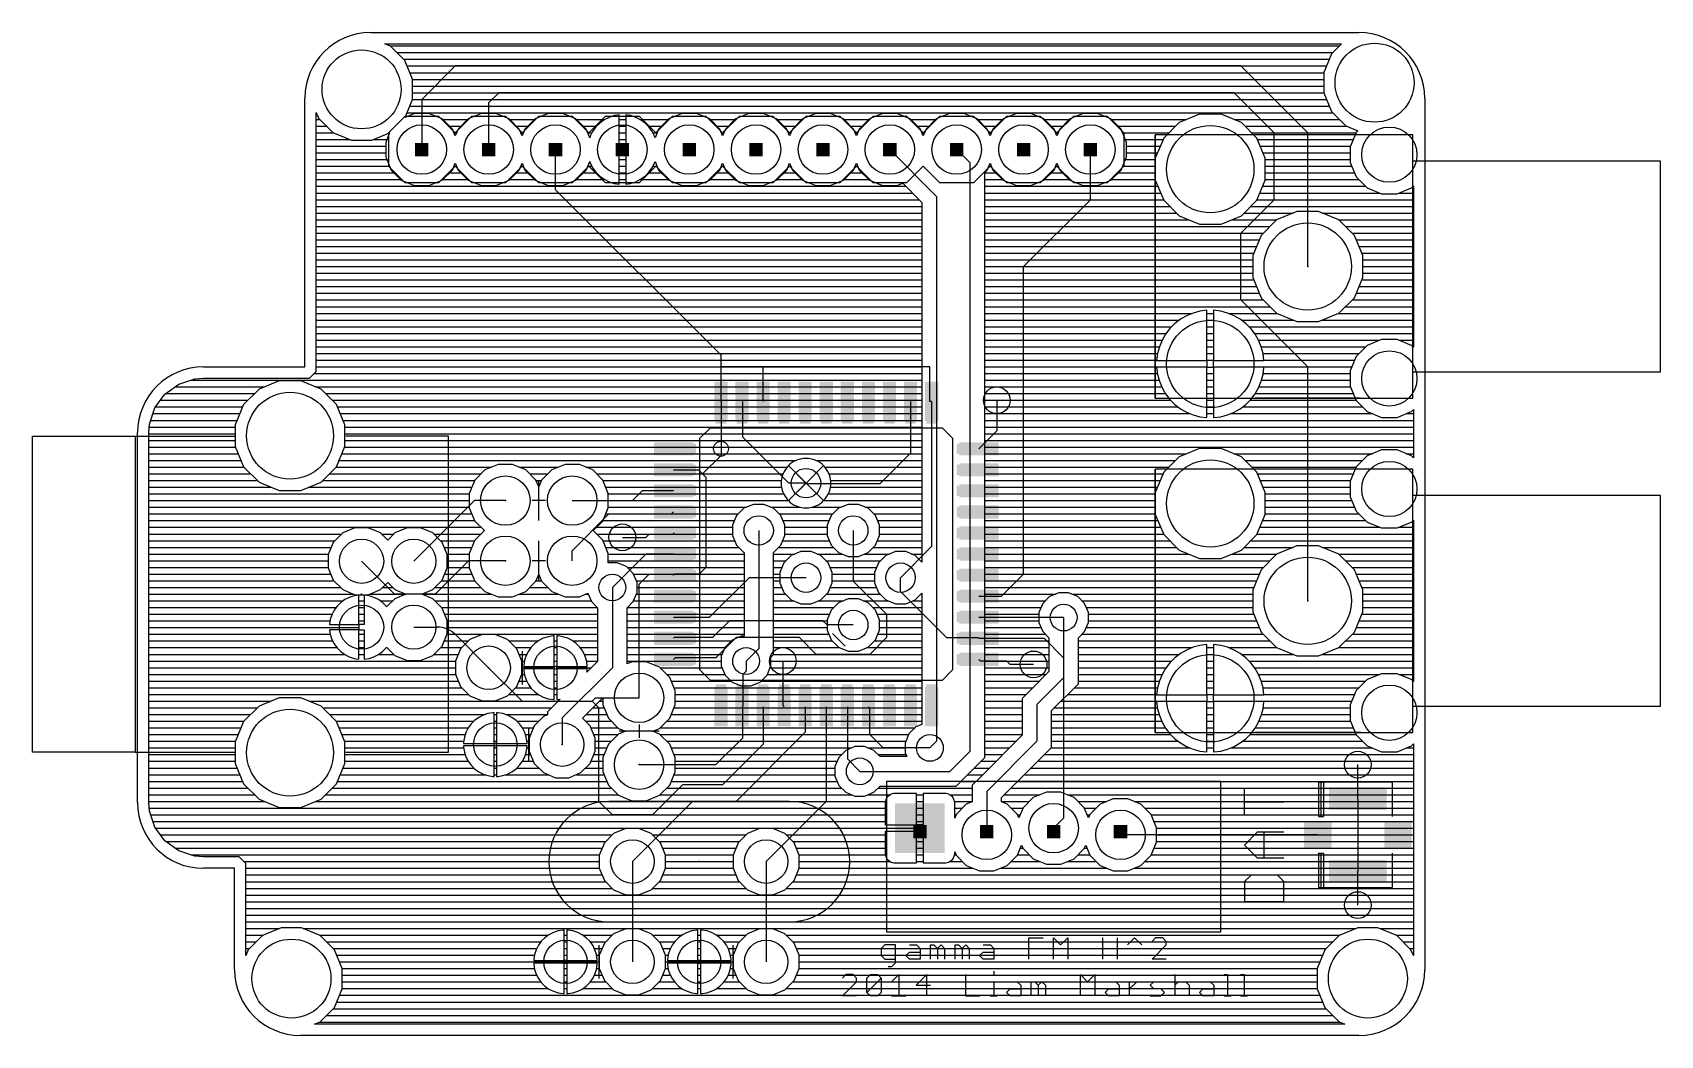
# Model space of a CAD drawing. Extents: x -0.2 to 61.7, y 0 to 38.1.
import ezdxf

# ---------------------------------------------------------------- set-up
doc = ezdxf.new("R2010")
doc.units = 0
for name, color, linetype in [('1', 22, 'CONTINUOUS'), ('16', 175, 'CONTINUOUS'), ('17', 82, 'CONTINUOUS'), ('18', 82, 'CONTINUOUS'), ('20', 7, 'CONTINUOUS'), ('21', 7, 'CONTINUOUS'), ('22', 2, 'CONTINUOUS'), ('23', 7, 'CONTINUOUS'), ('24', 7, 'CONTINUOUS'), ('51', 53, 'CONTINUOUS')]:
    doc.layers.add(name, color=color, linetype=linetype)

# ---------------------------------------------------------------- blocks, each defined once
blk = doc.blocks.new('ROUNDP')
blk.add_circle((0, 0), 0.5)
blk = doc.blocks.new('RECT')
blk.add_solid([(-0.5, -0.5), (0.5, -0.5), (-0.5, 0.5), (0.5, 0.5)])
blk = doc.blocks.new('SQUAREP')
blk.add_solid([(-0.5, -0.5), (0.5, -0.5), (-0.5, 0.5), (0.5, 0.5)])
blk = doc.blocks.new('ROUNDV')
blk.add_circle((0, 0), 0.5)

msp = doc.modelspace()

# ---------------------------------------------------------------- linework, layer by layer
at = {"layer": '1'}
for p, q in [((15.875, 36.83), (14.605, 35.56)), ((45.72, 36.83), (15.875, 36.83)), ((48.26, 34.29), (45.72, 36.83)), ((14.605, 35.56), (14.605, 33.655)), ((17.526, 35.814), (17.145, 35.433)), ((17.145, 35.433), (17.145, 33.655)), ((45.466, 35.814), (17.526, 35.814)), ((46.99, 34.29), (45.466, 35.814)), ((46.99, 31.75), (46.99, 34.29)), ((48.26, 29.21), (48.26, 34.29)), ((19.685, 32.131), (19.685, 33.655)), ((40.005, 31.75), (40.005, 33.655)), ((25.972, 25.844), (19.685, 32.131)), ((37.465, 29.21), (40.005, 31.75)), ((45.72, 30.48), (46.99, 31.75)), ((45.72, 27.94), (45.72, 30.48)), ((37.465, 17.526), (37.465, 29.21)), ((48.26, 25.4), (45.72, 27.94)), ((25.972, 25.4), (25.972, 25.844)), ((25.972, 24.088), (25.972, 25.4)), ((27.572, 25.4), (25.972, 25.4)), ((27.572, 24.088), (27.572, 25.4)), ((33.909, 25.4), (27.572, 25.4)), ((33.909, 24.088), (33.909, 25.4)), ((48.26, 16.51), (48.26, 25.4)), ((36.449, 24.13), (36.449, 22.965)), ((25.972, 24.088), (25.972, 22.035)), ((26.797, 24.063), (26.772, 24.088)), ((26.797, 22.733), (26.797, 24.063)), ((33.172, 24.088), (33.172, 22.123)), ((33.972, 24.088), (33.909, 24.088)), ((33.972, 24.088), (33.972, 18.5689)), ((36.449, 22.965), (35.772, 22.288)), ((28.5479, 20.9821), (26.797, 22.733)), ((25.972, 22.035), (25.273, 21.336)), ((33.172, 22.123), (32.004, 20.955)), ((24.172, 21.488), (25.121, 21.488)), ((25.121, 21.488), (25.273, 21.336)), ((25.273, 21.336), (25.4, 21.209)), ((25.4, 21.209), (25.4, 17.78)), ((22.606, 20.32), (22.987, 20.701)), ((22.987, 20.701), (24.159, 20.701)), ((24.159, 20.701), (24.172, 20.688)), ((29.201, 20.9821), (28.5479, 20.9821)), ((29.228, 20.955), (29.201, 20.9821)), ((32.004, 20.955), (29.228, 20.955)), ((16.6062, 20.32), (14.3002, 18.014)), ((17.78, 20.32), (16.6062, 20.32)), ((20.32, 20.32), (22.606, 20.32)), ((20.32, 18.415), (21.717, 19.812)), ((21.717, 19.812), (24.096, 19.812)), ((24.096, 19.812), (24.172, 19.888)), ((30.997, 19.186), (30.997, 17.263)), ((22.225, 18.923), (23.114, 18.923)), ((23.114, 18.923), (23.241, 19.05)), ((23.241, 19.05), (24.21, 19.05)), ((24.21, 19.05), (24.172, 19.088)), ((33.972, 18.5689), (32.7931, 17.39)), ((13.569, 16.764), (12.319, 18.014)), ((16.383, 18.034), (15.113, 16.764)), ((17.78, 18.034), (16.383, 18.034)), ((20.32, 18.034), (20.32, 18.415)), ((23.114, 18.288), (21.844, 17.018)), ((24.172, 18.288), (23.114, 18.288)), ((22.86, 17.145), (23.241, 17.526)), ((23.241, 17.526), (24.134, 17.526)), ((24.134, 17.526), (24.172, 17.488)), ((24.21, 17.526), (24.172, 17.488)), ((25.146, 17.526), (24.21, 17.526)), ((25.4, 17.78), (25.146, 17.526)), ((27.042, 17.39), (25.527, 15.875)), ((29.201, 17.39), (27.042, 17.39)), ((32.7931, 16.8639), (32.7931, 17.39)), ((36.627, 16.688), (37.465, 17.526)), ((15.113, 16.764), (13.569, 16.764)), ((22.86, 12.827), (22.86, 17.145)), ((30.997, 17.263), (32.258, 16.002)), ((32.7931, 16.8639), (34.544, 15.113)), ((35.772, 16.688), (36.627, 16.688)), ((14.3002, 15.514), (15.1868, 15.514)), ((24.185, 15.875), (24.172, 15.888)), ((25.527, 15.875), (24.185, 15.875)), ((26.289, 15.748), (25.654, 15.113)), ((29.845, 15.748), (26.289, 15.748)), ((29.9991, 15.5939), (29.845, 15.748)), ((30.997, 15.5939), (29.9991, 15.5939)), ((32.258, 16.002), (32.258, 15.113)), ((35.772, 15.888), (38.976, 15.888)), ((38.976, 15.888), (38.989, 15.875)), ((15.8939, 15.2211), (17.145, 13.97)), ((24.197, 15.113), (24.172, 15.088)), ((25.654, 15.113), (24.197, 15.113)), ((26.543, 15.113), (25.781, 14.351)), ((28.956, 15.113), (26.543, 15.113)), ((29.591, 14.478), (28.956, 15.113)), ((32.258, 15.113), (31.623, 14.478)), ((34.544, 15.113), (35.747, 15.113)), ((35.747, 15.113), (35.772, 15.088)), ((35.772, 15.088), (38.252, 15.088)), ((38.252, 15.088), (38.989, 14.351)), ((24.235, 14.351), (24.172, 14.288)), ((25.781, 14.351), (24.235, 14.351)), ((26.924, 14.224), (26.924, 13.843)), ((28.321, 14.224), (28.321, 12.539)), ((31.623, 14.478), (29.591, 14.478)), ((35.836, 14.224), (35.772, 14.288)), ((36.83, 14.224), (35.836, 14.224)), ((36.957, 14.097), (36.83, 14.224)), ((38.989, 14.351), (38.989, 8.255)), ((17.145, 13.97), (18.415, 12.7)), ((26.924, 13.843), (26.797, 13.716)), ((26.797, 13.716), (26.797, 12.513)), ((37.846, 14.097), (36.957, 14.097)), ((18.415, 12.7), (21.082, 12.7)), ((21.082, 12.7), (21.209, 12.827)), ((21.336, 12.446), (21.082, 12.7)), ((21.209, 12.827), (22.86, 12.827)), ((21.336, 8.89), (21.336, 12.446)), ((26.797, 12.513), (26.772, 12.488)), ((26.797, 12.463), (26.772, 12.488)), ((26.797, 11.303), (26.797, 12.463)), ((27.572, 12.488), (27.572, 11.062)), ((28.321, 12.539), (28.372, 12.488)), ((29.172, 12.488), (29.172, 11.519)), ((29.972, 12.488), (29.972, 8.89)), ((30.772, 12.488), (30.772, 10.503)), ((31.623, 12.437), (31.572, 12.488)), ((31.623, 11.43), (31.623, 12.437)), ((25.781, 10.287), (26.797, 11.303)), ((29.172, 11.519), (26.543, 8.89)), ((32.131, 10.922), (31.623, 11.43)), ((27.572, 11.062), (26.035, 9.525)), ((33.909, 10.922), (32.131, 10.922)), ((22.86, 10.287), (25.781, 10.287)), ((30.772, 10.503), (31.242, 10.033)), ((50.165, 8.995), (50.165, 10.287)), ((24.511, 9.525), (23.368, 8.382)), ((26.035, 9.525), (24.511, 9.525)), ((21.844, 8.382), (21.336, 8.89)), ((24.892, 8.89), (22.606, 6.604)), ((26.543, 8.89), (24.892, 8.89)), ((29.972, 8.89), (27.686, 6.604)), ((50.165, 8.995), (50.165, 6.245)), ((23.368, 8.382), (21.844, 8.382)), ((38.989, 8.255), (38.608, 7.874)), ((48.64, 7.62), (41.148, 7.62)), ((22.606, 6.604), (22.606, 2.794)), ((27.686, 6.604), (27.686, 2.794)), ((50.165, 4.953), (50.165, 6.245)), ((32.1909, 3.4379), (32.0554, 3.3023)), ((32.0554, 3.3023), (32.0554, 3.0312)), ((32.5977, 3.4379), (32.1909, 3.4379)), ((32.5977, 2.76), (32.5977, 3.4379)), ((32.9909, 3.0312), (33.1265, 3.1668)), ((33.1265, 3.4379), (33.3976, 3.4379)), ((33.1265, 3.1668), (33.5332, 3.1668)), ((33.3976, 3.4379), (33.5332, 3.3023)), ((33.5332, 3.3023), (33.5332, 2.8956)), ((33.9264, 2.8956), (33.9264, 3.4379)), ((33.9264, 3.4379), (34.062, 3.4379)), ((34.062, 3.4379), (34.1976, 3.3023)), ((34.1976, 3.3023), (34.3332, 3.4379)), ((34.1976, 3.3023), (34.1976, 2.8956)), ((34.3332, 3.4379), (34.4687, 3.3023)), ((34.4687, 3.3023), (34.4687, 2.8956)), ((34.8619, 2.8956), (34.8619, 3.4379)), ((34.8619, 3.4379), (34.9975, 3.4379)), ((34.9975, 3.4379), (35.1331, 3.3023)), ((35.1331, 3.3023), (35.2687, 3.4379)), ((35.1331, 3.3023), (35.1331, 2.8956)), ((35.2687, 3.4379), (35.4043, 3.3023)), ((35.4043, 3.3023), (35.4043, 2.8956)), ((35.7974, 3.0312), (35.933, 3.1668)), ((35.933, 3.4379), (36.2042, 3.4379)), ((35.933, 3.1668), (36.3398, 3.1668)), ((36.2042, 3.4379), (36.3398, 3.3023)), ((36.3398, 3.3023), (36.3398, 2.8956)), ((36.733, 3.3023), (37.2753, 3.3023)), ((37.6685, 2.8956), (37.6685, 3.7091)), ((37.6685, 3.7091), (38.2108, 3.7091)), ((37.6685, 3.3023), (37.9396, 3.3023)), ((38.604, 2.8956), (38.604, 3.7091)), ((38.604, 3.7091), (38.8752, 3.4379)), ((38.8752, 3.4379), (39.1463, 3.7091)), ((39.1463, 3.7091), (39.1463, 2.8956)), ((40.475, 2.8956), (40.475, 3.7091)), ((40.475, 3.3023), (41.0174, 3.3023)), ((41.0174, 3.7091), (41.0174, 2.8956)), ((41.4106, 3.4379), (41.6817, 3.7091)), ((41.6817, 3.7091), (41.9529, 3.4379)), ((42.4817, 3.7091), (42.3461, 3.5735)), ((42.3461, 2.8956), (42.8884, 3.4379)), ((42.7528, 3.7091), (42.4817, 3.7091)), ((42.8884, 3.5735), (42.7528, 3.7091)), ((42.8884, 3.4379), (42.8884, 3.5735)), ((32.0554, 3.0312), (32.1909, 2.8956)), ((32.1909, 2.8956), (32.5977, 2.8956)), ((32.3265, 2.6244), (32.4621, 2.6244)), ((32.4621, 2.6244), (32.5977, 2.76)), ((33.1265, 2.8956), (32.9909, 3.0312)), ((33.5332, 2.8956), (33.1265, 2.8956)), ((35.933, 2.8956), (35.7974, 3.0312)), ((36.3398, 2.8956), (35.933, 2.8956)), ((42.8884, 2.8956), (42.3461, 2.8956)), ((30.7173, 2.3121), (30.5817, 2.1765)), ((30.5817, 1.4986), (31.124, 2.0409)), ((30.9884, 2.3121), (30.7173, 2.3121)), ((31.124, 2.1765), (30.9884, 2.3121)), ((31.124, 2.0409), (31.124, 2.1765)), ((31.5172, 2.1765), (31.6528, 2.3121)), ((31.5172, 1.6342), (31.5172, 2.1765)), ((31.5172, 1.6342), (32.0595, 2.1765)), ((31.6528, 2.3121), (31.924, 2.3121)), ((31.924, 2.3121), (32.0595, 2.1765)), ((32.0595, 2.1765), (32.0595, 1.6342)), ((32.4527, 2.0409), (32.7239, 2.3121)), ((32.7239, 2.3121), (32.7239, 1.4986)), ((33.795, 2.3121), (33.3882, 1.9053)), ((33.3882, 1.9053), (33.9306, 1.9053)), ((33.795, 1.4986), (33.795, 2.3121)), ((35.2593, 2.3121), (35.2593, 1.4986)), ((36.1948, 2.0409), (36.3304, 2.0409)), ((36.3304, 2.4477), (36.3304, 2.3121)), ((36.3304, 2.0409), (36.3304, 1.4986)), ((36.9541, 2.0409), (37.2252, 2.0409)), ((37.2252, 2.0409), (37.3608, 1.9053)), ((37.3608, 1.9053), (37.3608, 1.4986)), ((37.754, 1.4986), (37.754, 2.0409)), ((37.754, 2.0409), (37.8896, 2.0409)), ((37.8896, 2.0409), (38.0252, 1.9053)), ((38.0252, 1.9053), (38.1607, 2.0409)), ((38.0252, 1.9053), (38.0252, 1.4986)), ((38.1607, 2.0409), (38.2963, 1.9053)), ((38.2963, 1.9053), (38.2963, 1.4986)), ((39.625, 1.4986), (39.625, 2.3121)), ((39.625, 2.3121), (39.8962, 2.0409)), ((39.8962, 2.0409), (40.1674, 2.3121)), ((40.1674, 2.3121), (40.1674, 1.4986)), ((40.6961, 2.0409), (40.9673, 2.0409)), ((40.9673, 2.0409), (41.1029, 1.9053)), ((41.1029, 1.9053), (41.1029, 1.4986)), ((41.4961, 1.4986), (41.4961, 2.0409)), ((41.4961, 1.7698), (41.7672, 2.0409)), ((41.7672, 2.0409), (41.9028, 2.0409)), ((42.2757, 1.9053), (42.4113, 2.0409)), ((42.4113, 1.7698), (42.2757, 1.9053)), ((42.4113, 2.0409), (42.818, 2.0409)), ((43.2112, 2.3121), (43.2112, 1.4986)), ((43.2112, 1.9053), (43.3468, 2.0409)), ((43.3468, 2.0409), (43.6179, 2.0409)), ((43.6179, 2.0409), (43.7535, 1.9053)), ((43.7535, 1.9053), (43.7535, 1.4986)), ((44.2823, 2.0409), (44.5535, 2.0409)), ((44.5535, 2.0409), (44.689, 1.9053)), ((44.689, 1.9053), (44.689, 1.4986)), ((45.0822, 2.3121), (45.2178, 2.3121)), ((45.2178, 2.3121), (45.2178, 1.4986)), ((45.7059, 2.3121), (45.8415, 2.3121)), ((45.8415, 2.3121), (45.8415, 1.4986)), ((31.124, 1.4986), (30.5817, 1.4986)), ((31.6528, 1.4986), (31.5172, 1.6342)), ((31.924, 1.4986), (31.6528, 1.4986)), ((32.0595, 1.6342), (31.924, 1.4986)), ((32.4527, 1.4986), (32.9951, 1.4986)), ((35.2593, 1.4986), (35.8016, 1.4986)), ((36.1948, 1.4986), (36.466, 1.4986)), ((36.8185, 1.6342), (36.9541, 1.7698)), ((36.9541, 1.4986), (36.8185, 1.6342)), ((36.9541, 1.7698), (37.3608, 1.7698)), ((37.3608, 1.4986), (36.9541, 1.4986)), ((40.5606, 1.6342), (40.6961, 1.7698)), ((40.6961, 1.4986), (40.5606, 1.6342)), ((40.6961, 1.7698), (41.1029, 1.7698)), ((41.1029, 1.4986), (40.6961, 1.4986)), ((42.2757, 1.4986), (42.6824, 1.4986)), ((42.6824, 1.7698), (42.4113, 1.7698)), ((42.818, 1.6342), (42.6824, 1.7698)), ((42.6824, 1.4986), (42.818, 1.6342)), ((44.1467, 1.6342), (44.2823, 1.7698)), ((44.2823, 1.4986), (44.1467, 1.6342)), ((44.2823, 1.7698), (44.689, 1.7698)), ((44.689, 1.4986), (44.2823, 1.4986)), ((45.0822, 1.4986), (45.3534, 1.4986)), ((45.7059, 1.4986), (45.9771, 1.4986))]:
    msp.add_line(p, q, dxfattribs=at)
msp.add_arc((15.1868, 14.514), 1, 44.9999, 89.9999, dxfattribs=at)
at = {"layer": '16'}
for p, q in [((13.4133, 37.5787), (13.1972, 37.6682)), ((13.1972, 37.6682), (49.5412, 37.6682)), ((13.3812, 37.592), (49.465, 37.592)), ((13.9567, 37.0353), (13.4133, 37.5787)), ((13.654, 37.338), (49.211, 37.338)), ((49.1623, 37.2893), (48.8682, 36.5793)), ((49.5412, 37.6682), (49.1623, 37.2893)), ((13.908, 37.084), (49.0773, 37.084)), ((14.2508, 36.3253), (13.9567, 37.0353)), ((14.0417, 36.83), (48.9721, 36.83)), ((14.1469, 36.576), (48.8682, 36.576)), ((48.8682, 36.5793), (48.8682, 35.8107)), ((14.2508, 35.5567), (14.2508, 36.3253)), ((14.2508, 36.322), (48.8682, 36.322)), ((14.2508, 36.068), (48.8682, 36.068)), ((13.9689, 34.8761), (14.2508, 35.5567)), ((14.1469, 35.306), (49.0773, 35.306)), ((14.2508, 35.814), (48.8682, 35.814)), ((14.2508, 35.56), (48.9721, 35.56)), ((48.8682, 35.8107), (49.1623, 35.1007)), ((10.5918, 25.2211), (10.5918, 35.0628)), ((10.5918, 35.0628), (10.6813, 34.8467)), ((10.5918, 35.052), (10.5963, 35.052)), ((10.5918, 34.798), (10.73, 34.798)), ((10.6813, 34.8467), (11.2247, 34.3033)), ((14.3322, 35.0266), (13.9689, 34.8761)), ((14.0417, 35.052), (49.211, 35.052)), ((14.8778, 35.0266), (14.3322, 35.0266)), ((15.3819, 34.8178), (14.8778, 35.0266)), ((15.7678, 34.4319), (15.3819, 34.8178)), ((15.4017, 34.798), (16.3483, 34.798)), ((16.3681, 34.8178), (15.9822, 34.4319)), ((16.8722, 35.0266), (16.3681, 34.8178)), ((17.4178, 35.0266), (16.8722, 35.0266)), ((17.9219, 34.8178), (17.4178, 35.0266)), ((18.3078, 34.4319), (17.9219, 34.8178)), ((17.9417, 34.798), (18.8883, 34.798)), ((18.908, 34.8178), (18.5222, 34.4319)), ((19.4122, 35.0266), (18.908, 34.8178)), ((19.9578, 35.0266), (19.4122, 35.0266)), ((20.4619, 34.8178), (19.9578, 35.0266)), ((20.8478, 34.4319), (20.4619, 34.8178)), ((20.4817, 34.798), (21.559, 34.798)), ((21.3646, 34.6624), (21.2175, 34.5154)), ((21.5327, 34.7846), (21.3646, 34.6624)), ((21.718, 34.879), (21.5327, 34.7846)), ((21.9157, 34.9433), (21.718, 34.879)), ((22.098, 34.9721), (21.9157, 34.9433)), ((22.098, 33.782), (22.098, 34.9721)), ((22.098, 34.798), (22.352, 34.798)), ((22.5343, 34.9433), (22.352, 34.9721)), ((22.352, 34.9721), (22.352, 33.782)), ((22.732, 34.879), (22.5343, 34.9433)), ((22.9173, 34.7846), (22.732, 34.879)), ((22.891, 34.798), (23.9683, 34.798)), ((23.0854, 34.6624), (22.9173, 34.7846)), ((23.2324, 34.5154), (23.0854, 34.6624)), ((23.9881, 34.8178), (23.6022, 34.4319)), ((24.4922, 35.0266), (23.9881, 34.8178)), ((25.0378, 35.0266), (24.4922, 35.0266)), ((25.5419, 34.8178), (25.0378, 35.0266)), ((25.9278, 34.4319), (25.5419, 34.8178)), ((25.5617, 34.798), (26.5083, 34.798)), ((26.5281, 34.8178), (26.1422, 34.4319)), ((27.0322, 35.0266), (26.5281, 34.8178)), ((27.5778, 35.0266), (27.0322, 35.0266)), ((28.0819, 34.8178), (27.5778, 35.0266)), ((28.4678, 34.4319), (28.0819, 34.8178)), ((28.1017, 34.798), (29.0483, 34.798)), ((29.0681, 34.8178), (28.6822, 34.4319)), ((29.5722, 35.0266), (29.0681, 34.8178)), ((30.1178, 35.0266), (29.5722, 35.0266)), ((30.6219, 34.8178), (30.1178, 35.0266)), ((31.0078, 34.4319), (30.6219, 34.8178)), ((30.6417, 34.798), (31.5883, 34.798)), ((31.6081, 34.8178), (31.2222, 34.4319)), ((32.1122, 35.0266), (31.6081, 34.8178)), ((32.6578, 35.0266), (32.1122, 35.0266)), ((33.1619, 34.8178), (32.6578, 35.0266)), ((33.5478, 34.4319), (33.1619, 34.8178)), ((33.1817, 34.798), (34.1283, 34.798)), ((34.1481, 34.8178), (33.7622, 34.4319)), ((34.6522, 35.0266), (34.1481, 34.8178)), ((35.1978, 35.0266), (34.6522, 35.0266)), ((35.7019, 34.8178), (35.1978, 35.0266)), ((36.0878, 34.4319), (35.7019, 34.8178)), ((35.7217, 34.798), (36.6683, 34.798)), ((36.6881, 34.8178), (36.3022, 34.4319)), ((37.1922, 35.0266), (36.6881, 34.8178)), ((37.7378, 35.0266), (37.1922, 35.0266)), ((38.2419, 34.8178), (37.7378, 35.0266)), ((38.6278, 34.4319), (38.2419, 34.8178)), ((38.2617, 34.798), (39.2083, 34.798)), ((39.2281, 34.8178), (38.8422, 34.4319)), ((39.7322, 35.0266), (39.2281, 34.8178)), ((40.2778, 35.0266), (39.7322, 35.0266)), ((40.7819, 34.8178), (40.2778, 35.0266)), ((41.1678, 34.4319), (40.7819, 34.8178)), ((40.8017, 34.798), (43.6571, 34.798)), ((43.3762, 34.6816), (42.7884, 34.0938)), ((44.1443, 34.9998), (43.3762, 34.6816)), ((44.9757, 34.9998), (44.1443, 34.9998)), ((45.7438, 34.6816), (44.9757, 34.9998)), ((45.4629, 34.798), (49.465, 34.798)), ((46.3316, 34.0938), (45.7438, 34.6816)), ((49.1623, 35.1007), (49.7057, 34.5573)), ((10.5918, 34.544), (10.984, 34.544)), ((10.5918, 34.29), (11.2568, 34.29)), ((10.5918, 34.036), (11.87, 34.036)), ((11.2247, 34.3033), (11.9347, 34.0092)), ((12.7033, 34.0092), (13.3839, 34.2911)), ((12.7679, 34.036), (13.2782, 34.036)), ((13.3839, 34.2911), (13.2334, 33.9278)), ((13.3812, 34.29), (13.3834, 34.29)), ((15.6557, 34.544), (16.0943, 34.544)), ((15.875, 34.1731), (15.7678, 34.4319)), ((15.8266, 34.29), (15.9234, 34.29)), ((15.9822, 34.4319), (15.875, 34.1731)), ((18.1957, 34.544), (18.6343, 34.544)), ((18.415, 34.1731), (18.3078, 34.4319)), ((18.3666, 34.29), (18.4634, 34.29)), ((18.5222, 34.4319), (18.415, 34.1731)), ((20.7357, 34.544), (21.2461, 34.544)), ((20.9828, 34.106), (20.8478, 34.4319)), ((20.9066, 34.29), (21.0662, 34.29)), ((21.001, 34.162), (20.9828, 34.106)), ((21.0953, 34.3473), (21.001, 34.162)), ((21.2175, 34.5154), (21.0953, 34.3473)), ((22.098, 34.544), (22.352, 34.544)), ((22.098, 34.29), (22.352, 34.29)), ((22.098, 34.036), (22.352, 34.036)), ((23.2039, 34.544), (23.7143, 34.544)), ((23.3546, 34.3473), (23.2324, 34.5154)), ((23.449, 34.162), (23.3546, 34.3473)), ((23.3838, 34.29), (23.5434, 34.29)), ((23.4672, 34.106), (23.449, 34.162)), ((23.6022, 34.4319), (23.4672, 34.106)), ((25.8157, 34.544), (26.2543, 34.544)), ((26.035, 34.1731), (25.9278, 34.4319)), ((25.9866, 34.29), (26.0834, 34.29)), ((26.1422, 34.4319), (26.035, 34.1731)), ((28.3557, 34.544), (28.7943, 34.544)), ((28.575, 34.1731), (28.4678, 34.4319)), ((28.5266, 34.29), (28.6234, 34.29)), ((28.6822, 34.4319), (28.575, 34.1731)), ((30.8957, 34.544), (31.3343, 34.544)), ((31.115, 34.1731), (31.0078, 34.4319)), ((31.0666, 34.29), (31.1634, 34.29)), ((31.2222, 34.4319), (31.115, 34.1731)), ((33.4357, 34.544), (33.8743, 34.544)), ((33.655, 34.1731), (33.5478, 34.4319)), ((33.6066, 34.29), (33.7034, 34.29)), ((33.7622, 34.4319), (33.655, 34.1731)), ((35.9757, 34.544), (36.4143, 34.544)), ((36.195, 34.1731), (36.0878, 34.4319)), ((36.1466, 34.29), (36.2434, 34.29)), ((36.3022, 34.4319), (36.195, 34.1731)), ((38.5157, 34.544), (38.9543, 34.544)), ((38.735, 34.1731), (38.6278, 34.4319)), ((38.6866, 34.29), (38.7834, 34.29)), ((38.8422, 34.4319), (38.735, 34.1731)), ((41.0557, 34.544), (43.2386, 34.544)), ((41.3766, 33.9278), (41.1678, 34.4319)), ((41.2266, 34.29), (42.9846, 34.29)), ((41.3318, 34.036), (42.7644, 34.036)), ((42.7884, 34.0938), (42.4702, 33.3257)), ((45.8814, 34.544), (49.7378, 34.544)), ((46.1354, 34.29), (50.0999, 34.29)), ((46.6498, 33.3257), (46.3316, 34.0938)), ((46.3556, 34.036), (49.9947, 34.036)), ((49.7057, 34.5573), (50.1696, 34.3652)), ((50.1038, 34.2994), (49.8782, 33.7547)), ((50.1696, 34.3652), (50.1038, 34.2994)), ((10.5918, 33.782), (13.2334, 33.782)), ((10.5918, 33.528), (13.2334, 33.528)), ((11.9347, 34.0092), (12.7033, 34.0092)), ((13.2334, 33.9278), (13.2334, 33.3822)), ((22.352, 33.782), (22.098, 33.782)), ((22.098, 32.3379), (22.098, 33.528)), ((22.098, 33.528), (22.352, 33.528)), ((22.352, 33.528), (22.352, 32.3379)), ((32.385, 33.655), (34.163, 31.877)), ((35.433, 33.147), (34.925, 33.655)), ((41.3766, 33.3822), (41.3766, 33.9278)), ((41.3766, 33.782), (42.6592, 33.782)), ((41.3766, 33.528), (42.554, 33.528)), ((46.4608, 33.782), (49.8895, 33.782)), ((46.566, 33.528), (49.8782, 33.528)), ((49.8782, 33.7547), (49.8782, 33.1653)), ((10.5918, 33.274), (13.2782, 33.274)), ((10.5918, 33.02), (13.3834, 33.02)), ((13.2334, 33.3822), (13.4422, 32.8781)), ((13.4422, 32.8781), (13.8281, 32.4922)), ((15.3819, 32.4922), (15.7678, 32.8781)), ((15.7678, 32.8781), (15.875, 33.1369)), ((15.8266, 33.02), (15.9234, 33.02)), ((15.875, 33.1369), (15.9822, 32.8781)), ((15.9822, 32.8781), (16.3681, 32.4922)), ((17.9219, 32.4922), (18.3078, 32.8781)), ((18.3078, 32.8781), (18.415, 33.1369)), ((18.3666, 33.02), (18.4634, 33.02)), ((18.415, 33.1369), (18.5222, 32.8781)), ((18.5222, 32.8781), (18.908, 32.4922)), ((20.4619, 32.4922), (20.8478, 32.8781)), ((20.8478, 32.8781), (20.9828, 33.204)), ((20.9066, 33.02), (21.0662, 33.02)), ((20.9828, 33.204), (21.001, 33.148)), ((21.001, 33.148), (21.0953, 32.9627)), ((21.0953, 32.9627), (21.2175, 32.7946)), ((21.2175, 32.7946), (21.3646, 32.6476)), ((22.098, 33.274), (22.352, 33.274)), ((22.098, 33.02), (22.352, 33.02)), ((23.0854, 32.6476), (23.2324, 32.7946)), ((23.2324, 32.7946), (23.3546, 32.9627)), ((23.3546, 32.9627), (23.449, 33.148)), ((23.3838, 33.02), (23.5434, 33.02)), ((23.449, 33.148), (23.4672, 33.204)), ((23.4672, 33.204), (23.6022, 32.8781)), ((23.6022, 32.8781), (23.9881, 32.4922)), ((25.5419, 32.4922), (25.9278, 32.8781)), ((25.9278, 32.8781), (26.035, 33.1369)), ((25.9866, 33.02), (26.0834, 33.02)), ((26.035, 33.1369), (26.1422, 32.8781)), ((26.1422, 32.8781), (26.5281, 32.4922)), ((28.0819, 32.4922), (28.4678, 32.8781)), ((28.4678, 32.8781), (28.575, 33.1369)), ((28.5266, 33.02), (28.6234, 33.02)), ((28.575, 33.1369), (28.6822, 32.8781)), ((28.6822, 32.8781), (29.0681, 32.4922)), ((30.6219, 32.4922), (31.0078, 32.8781)), ((31.0078, 32.8781), (31.115, 33.1369)), ((31.0666, 33.02), (31.1634, 33.02)), ((31.115, 33.1369), (31.2222, 32.8781)), ((31.2222, 32.8781), (31.6081, 32.4922)), ((35.433, 10.795), (35.433, 33.147)), ((35.9918, 32.7821), (36.0878, 32.8781)), ((35.9918, 10.5635), (35.9918, 32.7821)), ((36.0878, 32.8781), (36.195, 33.1369)), ((36.1466, 33.02), (36.2434, 33.02)), ((36.195, 33.1369), (36.3022, 32.8781)), ((36.3022, 32.8781), (36.6881, 32.4922)), ((38.2419, 32.4922), (38.6278, 32.8781)), ((38.6278, 32.8781), (38.735, 33.1369)), ((38.6866, 33.02), (38.7834, 33.02)), ((38.735, 33.1369), (38.8422, 32.8781)), ((38.8422, 32.8781), (39.2281, 32.4922)), ((40.7819, 32.4922), (41.1678, 32.8781)), ((41.1678, 32.8781), (41.3766, 33.3822)), ((41.2266, 33.02), (42.4702, 33.02)), ((41.3318, 33.274), (42.4702, 33.274)), ((42.4702, 33.3257), (42.4702, 32.4943)), ((46.6498, 32.4943), (46.6498, 33.3257)), ((46.6498, 33.274), (49.8782, 33.274)), ((46.6498, 33.02), (49.9384, 33.02)), ((49.8782, 33.1653), (50.1038, 32.6206)), ((10.5918, 32.766), (13.5543, 32.766)), ((10.5918, 32.512), (13.8083, 32.512)), ((10.5918, 32.258), (32.9917, 32.258)), ((13.8281, 32.4922), (14.3322, 32.2834)), ((14.3322, 32.2834), (14.8778, 32.2834)), ((14.8778, 32.2834), (15.3819, 32.4922)), ((15.4017, 32.512), (16.3483, 32.512)), ((15.6557, 32.766), (16.0943, 32.766)), ((16.3681, 32.4922), (16.8722, 32.2834)), ((16.8722, 32.2834), (17.4178, 32.2834)), ((17.4178, 32.2834), (17.9219, 32.4922)), ((17.9417, 32.512), (18.8883, 32.512)), ((18.1957, 32.766), (18.6343, 32.766)), ((18.908, 32.4922), (19.4122, 32.2834)), ((19.4122, 32.2834), (19.9578, 32.2834)), ((19.9578, 32.2834), (20.4619, 32.4922)), ((20.4817, 32.512), (21.5589, 32.512)), ((20.7357, 32.766), (21.2461, 32.766)), ((21.3646, 32.6476), (21.5327, 32.5254)), ((21.5327, 32.5254), (21.718, 32.431)), ((21.718, 32.431), (21.9157, 32.3667)), ((21.9157, 32.3667), (22.098, 32.3379)), ((22.098, 32.766), (22.352, 32.766)), ((22.098, 32.512), (22.352, 32.512)), ((22.352, 32.3379), (22.5343, 32.3667)), ((22.5343, 32.3667), (22.732, 32.431)), ((22.732, 32.431), (22.9173, 32.5254)), ((22.891, 32.512), (23.9683, 32.512)), ((22.9173, 32.5254), (23.0854, 32.6476)), ((23.2039, 32.766), (23.7143, 32.766)), ((23.9881, 32.4922), (24.4922, 32.2834)), ((24.4922, 32.2834), (25.0378, 32.2834)), ((25.0378, 32.2834), (25.5419, 32.4922)), ((25.5617, 32.512), (26.5083, 32.512)), ((25.8157, 32.766), (26.2543, 32.766)), ((26.5281, 32.4922), (27.0322, 32.2834)), ((27.0322, 32.2834), (27.5778, 32.2834)), ((27.5778, 32.2834), (28.0819, 32.4922)), ((28.1017, 32.512), (29.0483, 32.512)), ((28.3557, 32.766), (28.7943, 32.766)), ((29.0681, 32.4922), (29.5722, 32.2834)), ((29.5722, 32.2834), (30.1178, 32.2834)), ((30.1178, 32.2834), (30.6219, 32.4922)), ((30.6417, 32.512), (31.5883, 32.512)), ((30.8957, 32.766), (31.3343, 32.766)), ((31.6081, 32.4922), (32.1122, 32.2834)), ((32.1122, 32.2834), (32.6578, 32.2834)), ((32.6578, 32.2834), (32.876, 32.3738)), ((32.876, 32.3738), (33.6042, 31.6455)), ((35.9918, 32.766), (36.4143, 32.766)), ((35.9918, 32.512), (36.6683, 32.512)), ((35.9918, 32.258), (42.5681, 32.258)), ((36.6881, 32.4922), (37.1922, 32.2834)), ((37.1922, 32.2834), (37.7378, 32.2834)), ((37.7378, 32.2834), (38.2419, 32.4922)), ((38.2617, 32.512), (39.2083, 32.512)), ((38.5157, 32.766), (38.9543, 32.766)), ((39.2281, 32.4922), (39.7322, 32.2834)), ((39.7322, 32.2834), (40.2778, 32.2834)), ((40.2778, 32.2834), (40.7819, 32.4922)), ((40.8017, 32.512), (42.4702, 32.512)), ((41.0557, 32.766), (42.4702, 32.766)), ((42.4702, 32.4943), (42.7884, 31.7262)), ((46.3316, 31.7262), (46.6498, 32.4943)), ((46.5519, 32.258), (50.4664, 32.258)), ((46.6498, 32.766), (50.0436, 32.766)), ((46.6498, 32.512), (50.2124, 32.512)), ((50.1038, 32.6206), (50.5206, 32.2038)), ((50.5206, 32.2038), (51.0652, 31.9782)), ((51.6547, 31.9782), (52.1994, 32.2038)), ((52.1994, 32.2038), (52.2732, 32.2776)), ((52.2536, 32.258), (52.2732, 32.258)), ((52.2732, 32.2776), (52.2732, 26.1424)), ((10.5918, 32.004), (33.2457, 32.004)), ((10.5918, 31.75), (33.4997, 31.75)), ((33.6042, 31.6455), (33.6042, 17.9798)), ((34.163, 31.877), (34.163, 11.176)), ((35.9918, 32.004), (42.6733, 32.004)), ((35.9918, 31.75), (42.7785, 31.75)), ((42.7884, 31.7262), (43.3762, 31.1384)), ((45.7438, 31.1384), (46.3316, 31.7262)), ((46.3415, 31.75), (52.2732, 31.75)), ((46.4467, 32.004), (51.003, 32.004)), ((51.0652, 31.9782), (51.6547, 31.9782)), ((51.717, 32.004), (52.2732, 32.004)), ((10.5918, 31.496), (33.6042, 31.496)), ((10.5918, 31.242), (33.6042, 31.242)), ((10.5918, 30.988), (33.6042, 30.988)), ((35.9918, 31.496), (43.0186, 31.496)), ((35.9918, 31.242), (43.2726, 31.242)), ((35.9918, 30.988), (43.7392, 30.988)), ((43.3762, 31.1384), (44.1443, 30.8202)), ((44.9757, 30.8202), (45.7438, 31.1384)), ((45.3808, 30.988), (47.0916, 30.988)), ((45.8474, 31.242), (47.7048, 31.242)), ((46.1014, 31.496), (52.2732, 31.496)), ((47.0762, 30.9816), (46.4884, 30.3938)), ((47.8443, 31.2998), (47.0762, 30.9816)), ((48.6757, 31.2998), (47.8443, 31.2998)), ((49.4438, 30.9816), (48.6757, 31.2998)), ((48.8152, 31.242), (52.2732, 31.242)), ((49.4284, 30.988), (52.2732, 30.988)), ((50.0316, 30.3938), (49.4438, 30.9816)), ((10.5918, 30.734), (33.6042, 30.734)), ((10.5918, 30.48), (33.6042, 30.48)), ((35.9918, 30.734), (46.8286, 30.734)), ((35.9918, 30.48), (46.5746, 30.48)), ((44.1443, 30.8202), (44.9757, 30.8202)), ((46.4884, 30.3938), (46.1702, 29.6257)), ((49.6914, 30.734), (52.2732, 30.734)), ((49.9454, 30.48), (52.2732, 30.48)), ((50.3498, 29.6257), (50.0316, 30.3938)), ((10.5918, 30.226), (33.6042, 30.226)), ((10.5918, 29.972), (33.6042, 29.972)), ((10.5918, 29.718), (33.6042, 29.718)), ((35.9918, 30.226), (46.4189, 30.226)), ((35.9918, 29.972), (46.3137, 29.972)), ((35.9918, 29.718), (46.2084, 29.718)), ((50.1011, 30.226), (52.2732, 30.226)), ((50.2064, 29.972), (52.2732, 29.972)), ((50.3116, 29.718), (52.2732, 29.718)), ((10.5918, 29.464), (33.6042, 29.464)), ((10.5918, 29.21), (33.6042, 29.21)), ((35.9918, 29.464), (46.1702, 29.464)), ((35.9918, 29.21), (46.1702, 29.21)), ((46.1702, 29.6257), (46.1702, 28.7943)), ((50.3498, 28.7943), (50.3498, 29.6257)), ((50.3498, 29.464), (52.2732, 29.464)), ((50.3498, 29.21), (52.2732, 29.21)), ((10.5918, 28.956), (33.6042, 28.956)), ((10.5918, 28.702), (33.6042, 28.702)), ((10.5918, 28.448), (33.6042, 28.448)), ((35.9918, 28.956), (46.1702, 28.956)), ((35.9918, 28.702), (46.2084, 28.702)), ((35.9918, 28.448), (46.3136, 28.448)), ((46.1702, 28.7943), (46.4884, 28.0262)), ((50.0316, 28.0262), (50.3498, 28.7943)), ((50.2064, 28.448), (52.2732, 28.448)), ((50.3116, 28.702), (52.2732, 28.702)), ((50.3498, 28.956), (52.2732, 28.956)), ((10.5918, 28.194), (33.6042, 28.194)), ((10.5918, 27.94), (33.6042, 27.94)), ((35.9918, 28.194), (46.4189, 28.194)), ((35.9918, 27.94), (46.5746, 27.94)), ((46.4884, 28.0262), (47.0762, 27.4384)), ((49.4438, 27.4384), (50.0316, 28.0262)), ((49.9454, 27.94), (52.2732, 27.94)), ((50.1011, 28.194), (52.2732, 28.194)), ((10.5918, 27.686), (33.6042, 27.686)), ((10.5918, 27.432), (33.6042, 27.432)), ((35.9918, 27.686), (46.8286, 27.686)), ((35.9918, 27.432), (43.872, 27.432)), ((43.6562, 27.3426), (43.4248, 27.209)), ((43.9032, 27.4449), (43.6562, 27.3426)), ((44.1614, 27.5141), (43.9032, 27.4449)), ((44.4264, 27.549), (44.1614, 27.5141)), ((44.433, 27.549), (44.4264, 27.549)), ((44.433, 25.637), (44.433, 27.549)), ((44.433, 27.432), (44.687, 27.432)), ((44.687, 27.549), (44.687, 25.637)), ((44.6936, 27.549), (44.687, 27.549)), ((44.9586, 27.5141), (44.6936, 27.549)), ((45.2168, 27.4449), (44.9586, 27.5141)), ((45.4638, 27.3426), (45.2168, 27.4449)), ((45.248, 27.432), (47.0916, 27.432)), ((45.6952, 27.209), (45.4638, 27.3426)), ((47.0762, 27.4384), (47.8443, 27.1202)), ((48.6757, 27.1202), (49.4438, 27.4384)), ((49.4284, 27.432), (52.2732, 27.432)), ((49.6914, 27.686), (52.2732, 27.686)), ((10.5918, 27.178), (33.6042, 27.178)), ((10.5918, 26.924), (33.6042, 26.924)), ((10.5918, 26.67), (33.6042, 26.67)), ((35.9918, 27.178), (43.3844, 27.178)), ((35.9918, 26.924), (43.0904, 26.924)), ((35.9918, 26.67), (42.88, 26.67)), ((42.861, 26.6452), (42.7274, 26.4138)), ((43.0237, 26.8573), (42.861, 26.6452)), ((43.2127, 27.0463), (43.0237, 26.8573)), ((43.4248, 27.209), (43.2127, 27.0463)), ((44.433, 27.178), (44.687, 27.178)), ((44.433, 26.924), (44.687, 26.924)), ((44.433, 26.67), (44.687, 26.67)), ((45.9073, 27.0463), (45.6952, 27.209)), ((45.7356, 27.178), (47.7048, 27.178)), ((46.0963, 26.8573), (45.9073, 27.0463)), ((46.0296, 26.924), (52.2732, 26.924)), ((46.259, 26.6452), (46.0963, 26.8573)), ((46.24, 26.67), (52.2732, 26.67)), ((46.3926, 26.4138), (46.259, 26.6452)), ((47.8443, 27.1202), (48.6757, 27.1202)), ((48.8152, 27.178), (52.2732, 27.178)), ((10.5918, 26.416), (33.6042, 26.416)), ((10.5918, 26.162), (33.6042, 26.162)), ((35.9918, 26.416), (42.7286, 26.416)), ((35.9918, 26.162), (42.6238, 26.162)), ((42.6251, 26.1668), (42.5559, 25.9086)), ((42.7274, 26.4138), (42.6251, 26.1668)), ((44.433, 26.416), (44.687, 26.416)), ((44.433, 26.162), (44.687, 26.162)), ((46.3914, 26.416), (51.003, 26.416)), ((46.4949, 26.1668), (46.3926, 26.4138)), ((46.5641, 25.9086), (46.4949, 26.1668)), ((46.4962, 26.162), (50.4664, 26.162)), ((50.5206, 26.2162), (50.1038, 25.7994)), ((51.0652, 26.4418), (50.5206, 26.2162)), ((51.6547, 26.4418), (51.0652, 26.4418)), ((52.1994, 26.2162), (51.6547, 26.4418)), ((51.717, 26.416), (52.2732, 26.416)), ((52.2732, 26.1424), (52.1994, 26.2162)), ((52.2536, 26.162), (52.2732, 26.162)), ((10.5918, 25.908), (33.6042, 25.908)), ((10.5918, 25.654), (33.6042, 25.654)), ((10.5918, 25.4), (33.6042, 25.4)), ((35.9918, 25.908), (42.5558, 25.908)), ((35.9918, 25.654), (42.5224, 25.654)), ((35.9918, 25.4), (44.433, 25.4)), ((42.5559, 25.9086), (42.521, 25.6436)), ((42.521, 25.6436), (42.521, 25.637)), ((42.521, 25.637), (44.433, 25.637)), ((44.433, 25.383), (42.521, 25.383)), ((42.521, 25.383), (42.521, 25.3764)), ((42.521, 25.3764), (42.5559, 25.1114)), ((44.433, 25.908), (44.687, 25.908)), ((44.433, 25.654), (44.687, 25.654)), ((44.687, 25.637), (44.433, 25.637)), ((44.433, 25.637), (44.433, 25.383)), ((44.433, 23.471), (44.433, 25.383)), ((44.433, 25.383), (44.687, 25.383)), ((44.687, 25.383), (44.687, 25.637)), ((44.687, 25.637), (46.599, 25.637)), ((44.687, 25.4), (49.9384, 25.4)), ((44.687, 25.383), (44.687, 23.471)), ((46.599, 25.383), (44.687, 25.383)), ((46.599, 25.6436), (46.5641, 25.9086)), ((46.5641, 25.1114), (46.599, 25.3764)), ((46.5642, 25.908), (50.2124, 25.908)), ((46.5976, 25.654), (50.0436, 25.654)), ((46.599, 25.637), (46.599, 25.6436)), ((46.599, 25.3764), (46.599, 25.383)), ((50.1038, 25.7994), (49.8782, 25.2547)), ((4.8476, 24.3624), (5.3711, 24.7428)), ((5.3711, 24.7428), (5.9865, 24.9427)), ((5.8303, 24.892), (33.6042, 24.892)), ((5.9865, 24.9427), (6.31, 24.9682)), ((6.31, 24.9682), (10.3389, 24.9682)), ((9.1869, 24.8666), (8.4214, 24.5495)), ((10.0155, 24.8666), (9.1869, 24.8666)), ((10.781, 24.5495), (10.0155, 24.8666)), ((10.3389, 24.9682), (10.5918, 25.2211)), ((10.5167, 25.146), (33.6042, 25.146)), ((35.9918, 25.146), (42.5513, 25.146)), ((35.9918, 24.892), (42.6147, 24.892)), ((42.5559, 25.1114), (42.6251, 24.8532)), ((42.6251, 24.8532), (42.7274, 24.6062)), ((44.433, 25.146), (44.687, 25.146)), ((44.433, 24.892), (44.687, 24.892)), ((46.3926, 24.6062), (46.4949, 24.8532)), ((46.4949, 24.8532), (46.5641, 25.1114)), ((46.5053, 24.892), (49.8782, 24.892)), ((46.5687, 25.146), (49.8782, 25.146)), ((49.8782, 25.2547), (49.8782, 24.6653)), ((4.4672, 23.8389), (4.8476, 24.3624)), ((4.6787, 24.13), (8.0019, 24.13)), ((4.8772, 24.384), (8.2559, 24.384)), ((5.2268, 24.638), (8.635, 24.638)), ((8.4214, 24.5495), (7.8355, 23.9636)), ((10.5674, 24.638), (33.6042, 24.638)), ((11.3669, 23.9636), (10.781, 24.5495)), ((10.9465, 24.384), (33.6042, 24.384)), ((11.2005, 24.13), (33.6042, 24.13)), ((35.9918, 24.638), (42.7142, 24.638)), ((35.9918, 24.384), (42.8557, 24.384)), ((35.9918, 24.13), (43.0564, 24.13)), ((42.7274, 24.6062), (42.861, 24.3748)), ((42.861, 24.3748), (43.0237, 24.1627)), ((43.0237, 24.1627), (43.2127, 23.9737)), ((44.433, 24.638), (44.687, 24.638)), ((44.433, 24.384), (44.687, 24.384)), ((44.433, 24.13), (44.687, 24.13)), ((45.9073, 23.9737), (46.0963, 24.1627)), ((46.0636, 24.13), (50.0999, 24.13)), ((46.0963, 24.1627), (46.259, 24.3748)), ((46.259, 24.3748), (46.3926, 24.6062)), ((46.2643, 24.384), (49.9947, 24.384)), ((46.4058, 24.638), (49.8895, 24.638)), ((49.8782, 24.6653), (50.1038, 24.1206)), ((50.1038, 24.1206), (50.5206, 23.7038)), ((4.2673, 23.2235), (4.4672, 23.8389)), ((4.3967, 23.622), (7.694, 23.622)), ((4.4941, 23.876), (7.7992, 23.876)), ((7.8355, 23.9636), (7.5184, 23.1981)), ((11.684, 23.1981), (11.3669, 23.9636)), ((11.4032, 23.876), (33.6042, 23.876)), ((11.5084, 23.622), (33.6042, 23.622)), ((35.9918, 23.876), (43.34, 23.876)), ((35.9918, 23.622), (43.7899, 23.622)), ((43.2127, 23.9737), (43.4248, 23.811)), ((43.4248, 23.811), (43.6562, 23.6774)), ((43.6562, 23.6774), (43.9032, 23.5751)), ((43.9032, 23.5751), (44.1614, 23.5059)), ((44.1614, 23.5059), (44.4264, 23.471)), ((44.433, 23.876), (44.687, 23.876)), ((44.433, 23.622), (44.687, 23.622)), ((44.6936, 23.471), (44.9586, 23.5059)), ((44.9586, 23.5059), (45.2168, 23.5751)), ((45.2168, 23.5751), (45.4638, 23.6774)), ((45.3301, 23.622), (50.7181, 23.622)), ((45.4638, 23.6774), (45.6952, 23.811)), ((45.6952, 23.811), (45.9073, 23.9737)), ((45.78, 23.876), (50.3484, 23.876)), ((50.5206, 23.7038), (51.0652, 23.4782)), ((51.6547, 23.4782), (52.1994, 23.7038)), ((52.0019, 23.622), (52.2732, 23.622)), ((52.1994, 23.7038), (52.2732, 23.7776)), ((52.2732, 23.7776), (52.2732, 21.9424)), ((4.2418, 22.9), (4.2673, 23.2235)), ((4.2418, 8.85), (4.2418, 22.9)), ((4.2586, 23.114), (7.5184, 23.114)), ((4.3142, 23.368), (7.5888, 23.368)), ((7.5184, 23.1981), (7.5184, 22.3695)), ((11.6136, 23.368), (33.6042, 23.368)), ((11.684, 22.3695), (11.684, 23.1981)), ((11.684, 23.114), (33.6042, 23.114)), ((35.9918, 23.368), (52.2732, 23.368)), ((35.9918, 23.114), (52.2732, 23.114)), ((44.4264, 23.471), (44.433, 23.471)), ((44.687, 23.471), (44.6936, 23.471)), ((51.0652, 23.4782), (51.6547, 23.4782)), ((4.2418, 22.86), (7.5184, 22.86)), ((4.2418, 22.606), (7.5184, 22.606)), ((4.2418, 22.352), (7.5257, 22.352)), ((7.5184, 22.3695), (7.8355, 21.604)), ((11.3669, 21.604), (11.684, 22.3695)), ((11.6767, 22.352), (33.6042, 22.352)), ((11.684, 22.86), (33.6042, 22.86)), ((11.684, 22.606), (33.6042, 22.606)), ((35.9918, 22.86), (52.2732, 22.86)), ((35.9918, 22.606), (52.2732, 22.606)), ((35.9918, 22.352), (52.2732, 22.352)), ((44.1443, 22.2998), (43.3762, 21.9816)), ((44.9757, 22.2998), (44.1443, 22.2998)), ((45.7438, 21.9816), (44.9757, 22.2998)), ((4.2418, 22.098), (7.6309, 22.098)), ((4.2418, 21.844), (7.7361, 21.844)), ((11.4663, 21.844), (28.826, 21.844)), ((11.5715, 22.098), (33.6042, 22.098)), ((17.5072, 21.6916), (17.0031, 21.4828)), ((18.0528, 21.6916), (17.5072, 21.6916)), ((18.5569, 21.4828), (18.0528, 21.6916)), ((20.0472, 21.6916), (19.5431, 21.4828)), ((20.5928, 21.6916), (20.0472, 21.6916)), ((21.0969, 21.4828), (20.5928, 21.6916)), ((28.5364, 21.6466), (28.471, 21.5812)), ((28.6019, 21.7121), (28.5364, 21.6466)), ((28.5364, 21.6466), (29.201, 20.9821)), ((29.2009, 20.9821), (28.5364, 21.6466)), ((28.7558, 21.8149), (28.6019, 21.7121)), ((28.9268, 21.8858), (28.7558, 21.8149)), ((29.1084, 21.9219), (28.9268, 21.8858)), ((29.2935, 21.9219), (29.1084, 21.9219)), ((29.8655, 21.6466), (29.201, 20.9821)), ((29.201, 20.9821), (29.8655, 21.6466)), ((29.4751, 21.8858), (29.2935, 21.9219)), ((29.6461, 21.8149), (29.4751, 21.8858)), ((29.5759, 21.844), (33.6042, 21.844)), ((29.8001, 21.7121), (29.6461, 21.8149)), ((29.8655, 21.6466), (29.8001, 21.7121)), ((29.931, 21.5812), (29.8655, 21.6466)), ((35.9918, 22.098), (43.6571, 22.098)), ((35.9918, 21.844), (43.2386, 21.844)), ((43.3762, 21.9816), (42.7884, 21.3938)), ((45.4629, 22.098), (50.7181, 22.098)), ((46.3316, 21.3938), (45.7438, 21.9816)), ((45.8814, 21.844), (50.3484, 21.844)), ((50.5206, 22.0162), (50.1038, 21.5994)), ((51.0652, 22.2418), (50.5206, 22.0162)), ((51.6547, 22.2418), (51.0652, 22.2418)), ((52.1994, 22.0162), (51.6547, 22.2418)), ((52.0019, 22.098), (52.2732, 22.098)), ((52.2732, 21.9424), (52.1994, 22.0162)), ((4.2418, 21.59), (7.8495, 21.59)), ((4.2418, 21.336), (8.1035, 21.336)), ((4.2418, 21.082), (8.3575, 21.082)), ((7.8355, 21.604), (8.4214, 21.0181)), ((10.781, 21.0181), (11.3669, 21.604)), ((10.8449, 21.082), (16.611, 21.082)), ((11.0989, 21.336), (16.8563, 21.336)), ((11.3529, 21.59), (17.2619, 21.59)), ((16.6172, 21.0969), (16.4084, 20.5928)), ((17.0031, 21.4828), (16.6172, 21.0969)), ((18.2981, 21.59), (19.8019, 21.59)), ((18.9428, 21.0969), (18.5569, 21.4828)), ((18.7037, 21.336), (19.3963, 21.336)), ((19.05, 20.8381), (18.9428, 21.0969)), ((18.949, 21.082), (19.151, 21.082)), ((19.1572, 21.0969), (19.05, 20.8381)), ((19.5431, 21.4828), (19.1572, 21.0969)), ((20.8381, 21.59), (28.4798, 21.59)), ((21.4828, 21.0969), (21.0969, 21.4828)), ((21.2437, 21.336), (28.3303, 21.336)), ((21.6916, 20.5928), (21.4828, 21.0969)), ((21.489, 21.082), (28.2626, 21.082)), ((28.2973, 21.2562), (28.2612, 21.0746)), ((28.2612, 21.0746), (28.2612, 20.8895)), ((28.3681, 21.4272), (28.2973, 21.2562)), ((28.471, 21.5812), (28.3681, 21.4272)), ((28.593, 21.59), (28.5931, 21.59)), ((28.847, 21.336), (28.8471, 21.336)), ((29.101, 21.082), (29.1011, 21.082)), ((29.3009, 21.082), (29.3009, 21.082)), ((29.5549, 21.336), (29.5549, 21.336)), ((29.8089, 21.59), (29.8089, 21.59)), ((29.9221, 21.59), (33.6042, 21.59)), ((30.0338, 21.4272), (29.931, 21.5812)), ((30.1047, 21.2562), (30.0338, 21.4272)), ((30.0716, 21.336), (33.6042, 21.336)), ((30.1408, 21.0746), (30.1047, 21.2562)), ((30.1393, 21.082), (33.6042, 21.082)), ((30.1408, 20.8895), (30.1408, 21.0746)), ((35.9918, 21.59), (42.9846, 21.59)), ((35.9918, 21.336), (42.7644, 21.336)), ((35.9918, 21.082), (42.6592, 21.082)), ((42.7884, 21.3938), (42.4702, 20.6257)), ((46.1354, 21.59), (50.0999, 21.59)), ((46.6498, 20.6257), (46.3316, 21.3938)), ((46.3556, 21.336), (49.9947, 21.336)), ((46.4608, 21.082), (49.8895, 21.082)), ((50.1038, 21.5994), (49.8782, 21.0547)), ((49.8782, 21.0547), (49.8782, 20.4653)), ((4.2418, 20.828), (8.8803, 20.828)), ((4.2418, 20.574), (16.4084, 20.574)), ((8.4214, 21.0181), (9.1869, 20.701)), ((9.1869, 20.701), (10.0155, 20.701)), ((10.0155, 20.701), (10.781, 21.0181)), ((10.3221, 20.828), (16.5058, 20.828)), ((16.4084, 20.5928), (16.4084, 20.0472)), ((21.5942, 20.828), (28.2734, 20.828)), ((21.6916, 20.0472), (21.6916, 20.5928)), ((21.6916, 20.574), (28.3528, 20.574)), ((28.2612, 20.8895), (28.2973, 20.7079)), ((28.2973, 20.7079), (28.3681, 20.5369)), ((28.3681, 20.5369), (28.471, 20.383)), ((28.5364, 20.3175), (29.2009, 20.9821)), ((29.201, 20.982), (28.5364, 20.3175)), ((28.7929, 20.574), (28.7929, 20.574)), ((29.0469, 20.828), (29.0469, 20.828)), ((29.201, 20.9821), (29.2009, 20.9821)), ((29.2009, 20.9821), (29.201, 20.982)), ((29.201, 20.982), (29.201, 20.9821)), ((29.201, 20.9821), (29.8655, 20.3175)), ((29.201, 20.9821), (29.201, 20.9821)), ((29.8655, 20.3175), (29.201, 20.982)), ((29.355, 20.828), (29.3551, 20.828)), ((29.609, 20.574), (29.6091, 20.574)), ((29.931, 20.383), (30.0338, 20.5369)), ((30.0338, 20.5369), (30.1047, 20.7079)), ((30.0492, 20.574), (33.6042, 20.574)), ((30.1047, 20.7079), (30.1408, 20.8895)), ((30.1285, 20.828), (33.6042, 20.828)), ((35.9918, 20.828), (42.554, 20.828)), ((35.9918, 20.574), (42.4702, 20.574)), ((42.4702, 20.6257), (42.4702, 19.7943)), ((46.566, 20.828), (49.8782, 20.828)), ((46.6498, 19.7943), (46.6498, 20.6257)), ((46.6498, 20.574), (49.8782, 20.574)), ((49.8782, 20.4653), (50.1038, 19.9206)), ((4.2418, 20.32), (16.4084, 20.32)), ((4.2418, 20.066), (16.4084, 20.066)), ((4.2418, 19.812), (16.5058, 19.812)), ((16.4084, 20.0472), (16.6172, 19.5431)), ((21.4828, 19.5431), (21.6916, 20.0472)), ((21.5942, 19.812), (26.63, 19.812)), ((21.6916, 20.32), (28.534, 20.32)), ((21.6916, 20.066), (26.9408, 20.066)), ((26.8438, 20.0258), (26.5651, 19.7472)), ((27.2079, 20.1766), (26.8438, 20.0258)), ((27.602, 20.1766), (27.2079, 20.1766)), ((27.9661, 20.0258), (27.602, 20.1766)), ((27.869, 20.066), (28.9891, 20.066)), ((28.2447, 19.7472), (27.9661, 20.0258)), ((28.1799, 19.812), (30.2221, 19.812)), ((28.471, 20.383), (28.5364, 20.3175)), ((28.5364, 20.3175), (28.6019, 20.2521)), ((28.5389, 20.32), (28.5389, 20.32)), ((28.6019, 20.2521), (28.7558, 20.1492)), ((28.7558, 20.1492), (28.9268, 20.0784)), ((28.9268, 20.0784), (29.1084, 20.0423)), ((29.1084, 20.0423), (29.2935, 20.0423)), ((29.2935, 20.0423), (29.4751, 20.0784)), ((29.4128, 20.066), (30.5329, 20.066)), ((29.4751, 20.0784), (29.6461, 20.1492)), ((29.6461, 20.1492), (29.8001, 20.2521)), ((29.8001, 20.2521), (29.8655, 20.3175)), ((29.863, 20.32), (29.8631, 20.32)), ((29.8655, 20.3175), (29.931, 20.383)), ((29.868, 20.32), (33.6042, 20.32)), ((30.4359, 20.0258), (30.1572, 19.7472)), ((30.8, 20.1766), (30.4359, 20.0258)), ((31.1941, 20.1766), (30.8, 20.1766)), ((31.5582, 20.0258), (31.1941, 20.1766)), ((31.4611, 20.066), (33.6042, 20.066)), ((31.8368, 19.7472), (31.5582, 20.0258)), ((31.772, 19.812), (33.6042, 19.812)), ((35.9918, 20.32), (42.4702, 20.32)), ((35.9918, 20.066), (42.4702, 20.066)), ((35.9918, 19.812), (42.4702, 19.812)), ((42.4702, 19.7943), (42.7884, 19.0262)), ((46.3316, 19.0262), (46.6498, 19.7943)), ((46.6498, 20.32), (49.9384, 20.32)), ((46.6498, 20.066), (50.0436, 20.066)), ((46.6498, 19.812), (50.2124, 19.812)), ((50.1038, 19.9206), (50.5206, 19.5038)), ((4.2418, 19.558), (16.611, 19.558)), ((4.2418, 19.304), (16.8563, 19.304)), ((12.0664, 19.284), (11.5996, 19.0907)), ((12.5716, 19.284), (12.0664, 19.284)), ((13.0384, 19.0907), (12.5716, 19.284)), ((14.0476, 19.284), (13.5808, 19.0907)), ((14.5528, 19.284), (14.0476, 19.284)), ((15.0196, 19.0907), (14.5528, 19.284)), ((16.6172, 19.5431), (16.9833, 19.177)), ((16.9833, 19.177), (16.6172, 18.8109)), ((21.1167, 19.177), (21.4828, 19.5431)), ((21.4828, 18.8109), (21.1167, 19.177)), ((21.2437, 19.304), (26.4143, 19.304)), ((21.489, 19.558), (26.4868, 19.558)), ((26.5651, 19.7472), (26.4143, 19.3831)), ((26.4143, 19.3831), (26.4143, 18.989)), ((27.4049, 19.186), (27.4049, 14.7049)), ((28.3955, 19.3831), (28.2447, 19.7472)), ((28.3231, 19.558), (30.0789, 19.558)), ((28.3955, 18.989), (28.3955, 19.3831)), ((28.3955, 19.304), (30.0064, 19.304)), ((30.1572, 19.7472), (30.0064, 19.3831)), ((30.0064, 19.3831), (30.0064, 18.989)), ((31.9876, 19.3831), (31.8368, 19.7472)), ((31.9152, 19.558), (33.6042, 19.558)), ((31.9876, 18.989), (31.9876, 19.3831)), ((31.9876, 19.304), (33.6042, 19.304)), ((35.9918, 19.558), (42.5681, 19.558)), ((35.9918, 19.304), (42.6733, 19.304)), ((46.4467, 19.304), (51.003, 19.304)), ((46.5519, 19.558), (50.4664, 19.558)), ((50.5206, 19.5038), (51.0652, 19.2782)), ((51.0652, 19.2782), (51.6547, 19.2782)), ((51.6547, 19.2782), (52.1994, 19.5038)), ((51.717, 19.304), (52.2732, 19.304)), ((52.1994, 19.5038), (52.2732, 19.5776)), ((52.2536, 19.558), (52.2732, 19.558)), ((52.2732, 19.5776), (52.2732, 13.4424)), ((4.2418, 19.05), (11.559, 19.05)), ((4.2418, 18.796), (11.3049, 18.796)), ((11.2423, 18.7334), (11.049, 18.2666)), ((11.5996, 19.0907), (11.2423, 18.7334)), ((13.3096, 18.8194), (13.0384, 19.0907)), ((13.079, 19.05), (13.5402, 19.05)), ((13.5808, 19.0907), (13.3096, 18.8194)), ((15.3769, 18.7334), (15.0196, 19.0907)), ((15.0602, 19.05), (16.8563, 19.05)), ((15.3142, 18.796), (16.611, 18.796)), ((15.5702, 18.2666), (15.3769, 18.7334)), ((16.6172, 18.8109), (16.4084, 18.3068)), ((21.2437, 19.05), (26.4143, 19.05)), ((21.6916, 18.3068), (21.4828, 18.8109)), ((21.489, 18.796), (26.4943, 18.796)), ((26.4143, 18.989), (26.5651, 18.6249)), ((26.5651, 18.6249), (26.8438, 18.3462)), ((27.9661, 18.3462), (28.2447, 18.6249)), ((28.2447, 18.6249), (28.3955, 18.989)), ((28.3156, 18.796), (30.0864, 18.796)), ((28.3955, 19.05), (30.0064, 19.05)), ((30.0064, 18.989), (30.1572, 18.6249)), ((30.1572, 18.6249), (30.4359, 18.3462)), ((31.5582, 18.3462), (31.8368, 18.6249)), ((31.8368, 18.6249), (31.9876, 18.989)), ((31.9077, 18.796), (33.6042, 18.796)), ((31.9876, 19.05), (33.6042, 19.05)), ((35.9918, 19.05), (42.7785, 19.05)), ((35.9918, 18.796), (43.0186, 18.796)), ((42.7884, 19.0262), (43.3762, 18.4384)), ((45.7438, 18.4384), (46.3316, 19.0262)), ((46.1014, 18.796), (52.2732, 18.796)), ((46.3415, 19.05), (52.2732, 19.05)), ((47.8443, 18.5998), (47.0762, 18.2816)), ((48.6757, 18.5998), (47.8443, 18.5998)), ((49.4438, 18.2816), (48.6757, 18.5998)), ((4.2418, 18.542), (11.1631, 18.542)), ((4.2418, 18.288), (11.0579, 18.288)), ((4.2418, 18.034), (11.049, 18.034)), ((11.049, 18.2666), (11.049, 17.7614)), ((15.4561, 18.542), (16.5058, 18.542)), ((15.5613, 18.288), (16.4084, 18.288)), ((15.5702, 17.7614), (15.5702, 18.2666)), ((15.5702, 18.034), (16.4084, 18.034)), ((16.4084, 18.3068), (16.4084, 17.7612)), ((21.5942, 18.542), (26.648, 18.542)), ((21.6916, 17.9578), (21.6916, 18.3068)), ((21.6916, 18.288), (26.8461, 18.288)), ((21.6916, 18.034), (26.8461, 18.034)), ((22.0309, 17.9578), (21.6916, 17.9578)), ((22.3764, 17.8147), (22.0309, 17.9578)), ((26.8438, 18.3462), (26.8461, 18.3453)), ((26.8461, 18.3453), (26.8461, 15.1638)), ((27.9637, 18.3453), (27.9661, 18.3462)), ((27.9637, 14.4735), (27.9637, 18.3453)), ((27.9637, 18.288), (28.7805, 18.288)), ((27.9637, 18.034), (28.4441, 18.034)), ((28.1618, 18.542), (30.2401, 18.542)), ((28.3612, 17.9511), (28.2104, 17.587)), ((28.6398, 18.2298), (28.3612, 17.9511)), ((29.0039, 18.3806), (28.6398, 18.2298)), ((29.398, 18.3806), (29.0039, 18.3806)), ((29.7621, 18.2298), (29.398, 18.3806)), ((29.6215, 18.288), (30.5765, 18.288)), ((30.0408, 17.9511), (29.7621, 18.2298)), ((29.9579, 18.034), (32.0362, 18.034)), ((30.1916, 17.587), (30.0408, 17.9511)), ((30.4359, 18.3462), (30.8, 18.1954)), ((30.8, 18.1954), (31.1941, 18.1954)), ((31.1941, 18.1954), (31.5582, 18.3462)), ((31.4176, 18.288), (32.3726, 18.288)), ((31.7539, 18.542), (33.6042, 18.542)), ((31.9533, 17.9511), (31.8025, 17.587)), ((32.2319, 18.2298), (31.9533, 17.9511)), ((32.596, 18.3806), (32.2319, 18.2298)), ((32.9901, 18.3806), (32.596, 18.3806)), ((33.3542, 18.2298), (32.9901, 18.3806)), ((33.2136, 18.288), (33.6042, 18.288)), ((33.6042, 17.9798), (33.3542, 18.2298)), ((33.55, 18.034), (33.6042, 18.034)), ((35.9918, 18.542), (43.2726, 18.542)), ((35.9918, 18.288), (43.7392, 18.288)), ((35.9918, 18.034), (46.8286, 18.034)), ((43.3762, 18.4384), (44.1443, 18.1202)), ((44.1443, 18.1202), (44.9757, 18.1202)), ((44.9757, 18.1202), (45.7438, 18.4384)), ((45.3808, 18.288), (47.0916, 18.288)), ((45.8474, 18.542), (47.7048, 18.542)), ((47.0762, 18.2816), (46.4884, 17.6938)), ((48.8152, 18.542), (52.2732, 18.542)), ((49.4284, 18.288), (52.2732, 18.288)), ((50.0316, 17.6938), (49.4438, 18.2816)), ((49.6914, 18.034), (52.2732, 18.034)), ((4.2418, 17.78), (11.049, 17.78)), ((4.2418, 17.526), (11.1465, 17.526)), ((11.049, 17.7614), (11.2423, 17.2946)), ((15.3769, 17.2946), (15.5702, 17.7614)), ((15.4727, 17.526), (16.5058, 17.526)), ((15.5702, 17.78), (16.4084, 17.78)), ((16.4084, 17.7612), (16.6172, 17.257)), ((18.9428, 17.257), (19.05, 17.5159)), ((19.05, 17.5159), (19.1572, 17.257)), ((22.6407, 17.5504), (22.3764, 17.8147)), ((22.4111, 17.78), (26.8461, 17.78)), ((22.7838, 17.2049), (22.6407, 17.5504)), ((22.6508, 17.526), (26.8461, 17.526)), ((27.9637, 17.78), (28.2903, 17.78)), ((27.9637, 17.526), (28.2104, 17.526)), ((28.2104, 17.587), (28.2104, 17.1929)), ((30.1116, 17.78), (31.8824, 17.78)), ((30.1916, 17.1929), (30.1916, 17.587)), ((30.1916, 17.526), (31.8025, 17.526)), ((31.8025, 17.587), (31.8025, 17.1929)), ((35.9918, 17.78), (46.5746, 17.78)), ((35.9918, 17.526), (46.4189, 17.526)), ((46.4884, 17.6938), (46.1702, 16.9257)), ((49.9454, 17.78), (52.2732, 17.78)), ((50.3498, 16.9257), (50.0316, 17.6938)), ((50.1011, 17.526), (52.2732, 17.526)), ((4.2418, 17.272), (11.2649, 17.272)), ((4.2418, 17.018), (11.5189, 17.018)), ((4.2418, 16.764), (12.0181, 16.764)), ((11.2423, 17.2946), (11.5996, 16.9373)), ((11.5996, 16.9373), (12.0664, 16.744)), ((12.0335, 16.7032), (11.851, 16.6439)), ((12.2174, 16.7323), (12.0335, 16.7032)), ((12.0664, 16.744), (12.5716, 16.744)), ((12.2174, 15.6156), (12.2174, 16.7323)), ((12.6045, 16.7032), (12.4206, 16.7323)), ((12.4206, 16.7323), (12.4206, 15.6156)), ((12.5716, 16.744), (13.0384, 16.9373)), ((12.787, 16.6439), (12.6045, 16.7032)), ((12.6199, 16.764), (13.9993, 16.764)), ((13.0384, 16.9373), (13.3096, 17.2086)), ((13.1191, 17.018), (13.5001, 17.018)), ((13.3096, 17.2086), (13.5808, 16.9373)), ((13.5808, 16.9373), (13.9993, 16.764)), ((13.9993, 16.764), (13.5808, 16.5907)), ((14.6011, 16.764), (15.0196, 16.9373)), ((15.0196, 16.5907), (14.6011, 16.764)), ((14.6011, 16.764), (17.2619, 16.764)), ((15.0196, 16.9373), (15.3769, 17.2946)), ((15.1003, 17.018), (16.8563, 17.018)), ((15.3543, 17.272), (16.611, 17.272)), ((16.6172, 17.257), (17.0031, 16.8712)), ((17.0031, 16.8712), (17.5072, 16.6624)), ((18.0528, 16.6624), (18.5569, 16.8712)), ((18.2981, 16.764), (19.8019, 16.764)), ((18.5569, 16.8712), (18.9428, 17.257)), ((18.7037, 17.018), (19.3963, 17.018)), ((18.949, 17.272), (19.151, 17.272)), ((19.1572, 17.257), (19.5431, 16.8712)), ((19.5431, 16.8712), (20.0472, 16.6624)), ((20.5928, 16.6624), (20.9182, 16.7972)), ((20.8381, 16.764), (20.932, 16.764)), ((20.9182, 16.7972), (21.0473, 16.4856)), ((21.844, 17.018), (21.844, 13.97)), ((22.6407, 16.4856), (22.7838, 16.8311)), ((22.756, 17.272), (26.8461, 17.272)), ((22.756, 16.764), (26.8461, 16.764)), ((22.7838, 16.8311), (22.7838, 17.2049)), ((22.7838, 17.018), (26.8461, 17.018)), ((27.9637, 17.272), (28.2104, 17.272)), ((27.9637, 17.018), (28.2828, 17.018)), ((27.9637, 16.764), (28.426, 16.764)), ((28.2104, 17.1929), (28.3612, 16.8288)), ((28.3612, 16.8288), (28.6398, 16.5502)), ((29.7621, 16.5502), (30.0408, 16.8288)), ((29.9759, 16.764), (32.0181, 16.764)), ((30.0408, 16.8288), (30.1916, 17.1929)), ((30.1191, 17.018), (31.8749, 17.018)), ((30.1916, 17.272), (31.8025, 17.272)), ((31.8025, 17.1929), (31.9533, 16.8288)), ((31.9533, 16.8288), (32.2319, 16.5502)), ((33.3542, 16.5502), (33.6042, 16.8002)), ((33.568, 16.764), (33.6042, 16.764)), ((33.6042, 16.8002), (33.6042, 11.813)), ((35.9918, 17.272), (46.3137, 17.272)), ((35.9918, 17.018), (46.2084, 17.018)), ((35.9918, 16.764), (38.6794, 16.764)), ((38.8021, 16.8148), (38.4566, 16.6717)), ((39.1759, 16.8148), (38.8021, 16.8148)), ((39.5214, 16.6717), (39.1759, 16.8148)), ((39.2986, 16.764), (46.1702, 16.764)), ((46.1702, 16.9257), (46.1702, 16.0943)), ((50.2064, 17.272), (52.2732, 17.272)), ((50.3116, 17.018), (52.2732, 17.018)), ((50.3498, 16.0943), (50.3498, 16.9257)), ((50.3498, 16.764), (52.2732, 16.764)), ((4.2418, 16.51), (11.6157, 16.51)), ((4.2418, 16.256), (11.3511, 16.256)), ((11.2762, 16.153), (11.1891, 15.982)), ((11.389, 16.3083), (11.2762, 16.153)), ((11.5247, 16.444), (11.389, 16.3083)), ((11.68, 16.5568), (11.5247, 16.444)), ((11.851, 16.6439), (11.68, 16.5568)), ((12.2174, 16.51), (12.4206, 16.51)), ((12.2174, 16.256), (12.4206, 16.256)), ((12.958, 16.5568), (12.787, 16.6439)), ((13.1133, 16.444), (12.958, 16.5568)), ((13.0223, 16.51), (13.5002, 16.51)), ((13.249, 16.3083), (13.1133, 16.444)), ((13.2698, 16.2796), (13.249, 16.3083)), ((13.5808, 16.5907), (13.2698, 16.2796)), ((15.3769, 16.2334), (15.0196, 16.5907)), ((15.1002, 16.51), (21.0372, 16.51)), ((15.3542, 16.256), (21.2769, 16.256)), ((15.5702, 15.7666), (15.3769, 16.2334)), ((17.5072, 16.6624), (18.0528, 16.6624)), ((20.0472, 16.6624), (20.5928, 16.6624)), ((21.0473, 16.4856), (21.2852, 16.2477)), ((21.2852, 16.2477), (21.2852, 14.2015)), ((22.4028, 16.2477), (22.6407, 16.4856)), ((22.4028, 14.1222), (22.4028, 16.2477)), ((22.4111, 16.256), (26.8461, 16.256)), ((22.6508, 16.51), (26.8461, 16.51)), ((27.9637, 16.51), (28.7369, 16.51)), ((27.9637, 16.256), (30.2582, 16.256)), ((28.6398, 16.5502), (29.0039, 16.3994)), ((29.0039, 16.3994), (29.398, 16.3994)), ((29.398, 16.3994), (29.7621, 16.5502)), ((29.6651, 16.51), (30.6201, 16.51)), ((30.1572, 16.155), (30.0064, 15.791)), ((30.4359, 16.4337), (30.1572, 16.155)), ((30.8, 16.5845), (30.4359, 16.4337)), ((31.1941, 16.5845), (30.8, 16.5845)), ((31.5582, 16.4337), (31.1941, 16.5845)), ((31.374, 16.51), (32.329, 16.51)), ((31.8368, 16.155), (31.5582, 16.4337)), ((31.7359, 16.256), (33.6042, 16.256)), ((31.9876, 15.791), (31.8368, 16.155)), ((32.2319, 16.5502), (32.596, 16.3994)), ((32.596, 16.3994), (32.9901, 16.3994)), ((32.9901, 16.3994), (33.3542, 16.5502)), ((33.2572, 16.51), (33.6042, 16.51)), ((35.9918, 16.51), (38.2949, 16.51)), ((35.9918, 16.256), (38.1296, 16.256)), ((38.1923, 16.4074), (38.0492, 16.0619)), ((38.4566, 16.6717), (38.1923, 16.4074)), ((39.7857, 16.4074), (39.5214, 16.6717)), ((39.6831, 16.51), (46.1702, 16.51)), ((39.9288, 16.0619), (39.7857, 16.4074)), ((39.8484, 16.256), (46.1702, 16.256)), ((46.1702, 16.0943), (46.4884, 15.3262)), ((50.0316, 15.3262), (50.3498, 16.0943)), ((50.3498, 16.51), (52.2732, 16.51)), ((50.3498, 16.256), (52.2732, 16.256)), ((4.2418, 16.002), (11.1993, 16.002)), ((4.2418, 15.748), (11.1217, 15.748)), ((4.2418, 15.494), (12.2174, 15.494)), ((11.1298, 15.7995), (11.1007, 15.6156)), ((11.1007, 15.6156), (12.2174, 15.6156)), ((11.1891, 15.982), (11.1298, 15.7995)), ((12.2174, 16.002), (12.4206, 16.002)), ((12.2174, 15.748), (12.4206, 15.748)), ((12.4206, 15.6156), (12.2174, 15.6156)), ((12.2174, 15.6156), (12.2174, 15.4124)), ((15.4727, 16.002), (21.2852, 16.002)), ((15.5702, 15.2614), (15.5702, 15.7666)), ((15.5702, 15.748), (21.2852, 15.748)), ((15.5702, 15.494), (21.2852, 15.494)), ((22.4028, 16.002), (26.8461, 16.002)), ((22.4028, 15.748), (26.8461, 15.748)), ((22.4028, 15.494), (26.8461, 15.494)), ((27.9637, 16.002), (30.0938, 16.002)), ((27.9637, 15.748), (30.0064, 15.748)), ((27.9637, 15.494), (30.0064, 15.494)), ((30.0064, 15.791), (30.0064, 15.3969)), ((31.9002, 16.002), (33.6042, 16.002)), ((31.9876, 15.3969), (31.9876, 15.791)), ((31.9876, 15.748), (33.6042, 15.748)), ((31.9876, 15.494), (33.6042, 15.494)), ((35.9918, 16.002), (38.0492, 16.002)), ((35.9918, 15.748), (38.0492, 15.748)), ((35.9918, 15.494), (38.1296, 15.494)), ((38.0492, 16.0619), (38.0492, 15.6881)), ((38.0492, 15.6881), (38.1923, 15.3426)), ((38.989, 15.875), (38.989, 13.589)), ((39.7857, 15.3426), (39.9288, 15.6881)), ((39.8484, 15.494), (46.4189, 15.494)), ((39.9288, 15.6881), (39.9288, 16.0619)), ((39.9288, 16.002), (46.2084, 16.002)), ((39.9288, 15.748), (46.3136, 15.748)), ((50.1011, 15.494), (52.2732, 15.494)), ((50.2064, 15.748), (52.2732, 15.748)), ((50.3116, 16.002), (52.2732, 16.002)), ((4.2418, 15.24), (11.128, 15.24)), ((4.2418, 14.986), (11.2197, 14.986)), ((12.2174, 15.4124), (11.1007, 15.4124)), ((11.1007, 15.4124), (11.1298, 15.2285)), ((11.1298, 15.2285), (11.1891, 15.046)), ((11.1891, 15.046), (11.2762, 14.875)), ((11.2762, 14.875), (11.389, 14.7197)), ((12.2174, 14.2957), (12.2174, 15.4124)), ((12.2174, 15.4124), (12.4206, 15.4124)), ((12.2174, 15.24), (12.4206, 15.24)), ((12.2174, 14.986), (12.4206, 14.986)), ((12.4206, 15.4124), (12.4206, 14.2957)), ((15.3769, 14.7946), (15.5702, 15.2614)), ((15.4561, 14.986), (16.3829, 14.986)), ((15.5613, 15.24), (21.2852, 15.24)), ((16.4328, 15.0359), (16.0791, 14.6822)), ((16.8949, 15.2273), (16.4328, 15.0359)), ((17.3951, 15.2273), (16.8949, 15.2273)), ((17.8572, 15.0359), (17.3951, 15.2273)), ((18.2109, 14.6822), (17.8572, 15.0359)), ((17.9071, 14.986), (19.0308, 14.986)), ((18.899, 14.8903), (18.7647, 14.756)), ((19.0527, 15.0019), (18.899, 14.8903)), ((19.2219, 15.0881), (19.0527, 15.0019)), ((19.4025, 15.1468), (19.2219, 15.0881)), ((19.59, 15.1765), (19.4025, 15.1468)), ((19.637, 15.1765), (19.59, 15.1765)), ((19.637, 14.018), (19.637, 15.1765)), ((19.637, 14.986), (19.733, 14.986)), ((19.78, 15.1765), (19.733, 15.1765)), ((19.733, 15.1765), (19.733, 14.018)), ((19.9675, 15.1468), (19.78, 15.1765)), ((20.1481, 15.0881), (19.9675, 15.1468)), ((20.3173, 15.0019), (20.1481, 15.0881)), ((20.471, 14.8903), (20.3173, 15.0019)), ((20.3392, 14.986), (21.2852, 14.986)), ((20.6053, 14.756), (20.471, 14.8903)), ((22.4028, 15.24), (26.8461, 15.24)), ((22.4028, 14.986), (26.3569, 14.986)), ((26.3916, 15.0207), (26.1273, 14.7564)), ((26.7371, 15.1638), (26.3916, 15.0207)), ((26.8461, 15.1638), (26.7371, 15.1638)), ((27.9637, 15.24), (30.0714, 15.24)), ((27.9637, 14.986), (30.204, 14.986)), ((30.0064, 15.3969), (30.1572, 15.0328)), ((30.1572, 15.0328), (30.4359, 14.7541)), ((31.5582, 14.7541), (31.8368, 15.0328)), ((31.79, 14.986), (33.6042, 14.986)), ((31.8368, 15.0328), (31.9876, 15.3969)), ((31.9226, 15.24), (33.6042, 15.24)), ((35.9918, 15.24), (38.2949, 15.24)), ((35.9918, 14.986), (38.4302, 14.986)), ((38.1923, 15.3426), (38.4302, 15.1047)), ((38.4302, 15.1047), (38.4302, 13.8205)), ((39.5478, 15.1047), (39.7857, 15.3426)), ((39.5478, 13.3575), (39.5478, 15.1047)), ((39.5478, 14.986), (46.8286, 14.986)), ((39.6831, 15.24), (46.5746, 15.24)), ((44.4264, 14.849), (44.1614, 14.8141)), ((44.433, 14.849), (44.4264, 14.849)), ((44.433, 12.937), (44.433, 14.849)), ((44.687, 14.849), (44.687, 12.937)), ((44.6936, 14.849), (44.687, 14.849)), ((44.9586, 14.8141), (44.6936, 14.849)), ((46.4884, 15.3262), (47.0762, 14.7384)), ((49.4438, 14.7384), (50.0316, 15.3262)), ((49.6914, 14.986), (52.2732, 14.986)), ((49.9454, 15.24), (52.2732, 15.24)), ((4.2418, 14.732), (11.3801, 14.732)), ((4.2418, 14.478), (11.6707, 14.478)), ((4.2418, 14.224), (15.8893, 14.224)), ((11.389, 14.7197), (11.5247, 14.584)), ((11.5247, 14.584), (11.68, 14.4712)), ((11.68, 14.4712), (11.851, 14.3841)), ((11.851, 14.3841), (12.0335, 14.3248)), ((12.0335, 14.3248), (12.2174, 14.2957)), ((12.2174, 14.732), (12.4206, 14.732)), ((12.2174, 14.478), (12.4206, 14.478)), ((12.4206, 14.2957), (12.6045, 14.3248)), ((12.6045, 14.3248), (12.787, 14.3841)), ((12.787, 14.3841), (12.958, 14.4712)), ((12.958, 14.4712), (13.1133, 14.584)), ((12.9673, 14.478), (13.5401, 14.478)), ((13.1133, 14.584), (13.249, 14.7197)), ((13.249, 14.7197), (13.2698, 14.7484)), ((13.2579, 14.732), (13.2861, 14.732)), ((13.2698, 14.7484), (13.5808, 14.4373)), ((13.5808, 14.4373), (14.0476, 14.244)), ((14.0476, 14.244), (14.5528, 14.244)), ((14.5528, 14.244), (15.0196, 14.4373)), ((15.0196, 14.4373), (15.3769, 14.7946)), ((15.0602, 14.478), (15.9945, 14.478)), ((15.3143, 14.732), (16.1289, 14.732)), ((16.0791, 14.6822), (15.8877, 14.2201)), ((18.1611, 14.732), (18.7473, 14.732)), ((18.4023, 14.2201), (18.2109, 14.6822)), ((18.2955, 14.478), (18.5898, 14.478)), ((18.4007, 14.224), (18.5037, 14.224)), ((18.5082, 14.2525), (18.4785, 14.065)), ((18.5669, 14.4331), (18.5082, 14.2525)), ((18.6531, 14.6023), (18.5669, 14.4331)), ((18.7647, 14.756), (18.6531, 14.6023)), ((19.637, 14.732), (19.733, 14.732)), ((19.637, 14.478), (19.733, 14.478)), ((19.637, 14.224), (19.733, 14.224)), ((20.7169, 14.6023), (20.6053, 14.756)), ((20.6227, 14.732), (21.2852, 14.732)), ((20.8031, 14.4331), (20.7169, 14.6023)), ((20.7802, 14.478), (21.2852, 14.478)), ((20.8618, 14.2525), (20.8031, 14.4331)), ((20.8915, 14.065), (20.8618, 14.2525)), ((20.8663, 14.224), (21.2852, 14.224)), ((22.4028, 14.732), (26.1172, 14.732)), ((22.4028, 14.478), (26.012, 14.478)), ((22.4028, 14.224), (25.9842, 14.224)), ((26.1273, 14.7564), (25.9842, 14.4109)), ((25.9842, 14.4109), (25.9842, 14.0371)), ((27.4049, 14.7049), (26.924, 14.224)), ((27.8638, 14.3735), (27.9637, 14.4735)), ((27.8638, 14.0371), (27.8638, 14.3735)), ((27.8638, 14.224), (33.6042, 14.224)), ((27.9637, 14.732), (30.4893, 14.732)), ((27.9637, 14.478), (33.6042, 14.478)), ((30.4359, 14.7541), (30.8, 14.6033)), ((30.8, 14.6033), (31.1941, 14.6033)), ((31.1941, 14.6033), (31.5582, 14.7541)), ((31.5047, 14.732), (33.6042, 14.732)), ((35.9918, 14.732), (38.4302, 14.732)), ((35.9918, 14.478), (38.4302, 14.478)), ((35.9918, 14.224), (38.4302, 14.224)), ((39.5478, 14.732), (43.872, 14.732)), ((39.5478, 14.478), (43.3844, 14.478)), ((39.5478, 14.224), (43.0904, 14.224)), ((43.2127, 14.3463), (43.0237, 14.1573)), ((43.4248, 14.509), (43.2127, 14.3463)), ((43.6562, 14.6426), (43.4248, 14.509)), ((43.9032, 14.7449), (43.6562, 14.6426)), ((44.1614, 14.8141), (43.9032, 14.7449)), ((44.433, 14.732), (44.687, 14.732)), ((44.433, 14.478), (44.687, 14.478)), ((44.433, 14.224), (44.687, 14.224)), ((45.2168, 14.7449), (44.9586, 14.8141)), ((45.4638, 14.6426), (45.2168, 14.7449)), ((45.248, 14.732), (47.0916, 14.732)), ((45.6952, 14.509), (45.4638, 14.6426)), ((45.9073, 14.3463), (45.6952, 14.509)), ((45.7356, 14.478), (47.7048, 14.478)), ((46.0963, 14.1573), (45.9073, 14.3463)), ((46.0296, 14.224), (52.2732, 14.224)), ((47.0762, 14.7384), (47.8443, 14.4202)), ((47.8443, 14.4202), (48.6757, 14.4202)), ((48.6757, 14.4202), (49.4438, 14.7384)), ((48.8152, 14.478), (52.2732, 14.478)), ((49.4284, 14.732), (52.2732, 14.732)), ((4.2418, 13.97), (15.8877, 13.97)), ((4.2418, 13.716), (15.8893, 13.716)), ((15.8877, 14.2201), (15.8877, 13.7199)), ((15.8877, 13.7199), (16.0791, 13.2578)), ((18.2109, 13.2578), (18.4023, 13.7199)), ((18.4007, 13.716), (18.5037, 13.716)), ((18.4023, 13.7199), (18.4023, 14.2201)), ((18.4023, 13.97), (19.637, 13.97)), ((18.4785, 14.065), (18.4785, 14.018)), ((18.4785, 14.018), (19.637, 14.018)), ((19.637, 13.922), (18.4785, 13.922)), ((18.4785, 13.922), (18.4785, 13.875)), ((18.4785, 13.875), (18.5082, 13.6875)), ((18.5082, 13.6875), (18.5669, 13.5069)), ((19.733, 14.018), (19.637, 14.018)), ((19.637, 14.018), (19.637, 13.922)), ((19.637, 12.7635), (19.637, 13.922)), ((19.637, 13.922), (19.733, 13.922)), ((19.637, 13.716), (19.733, 13.716)), ((19.733, 13.922), (19.733, 14.018)), ((19.733, 14.018), (20.8915, 14.018)), ((19.733, 13.97), (21.0537, 13.97)), ((20.8915, 13.922), (19.733, 13.922)), ((19.733, 13.922), (19.733, 12.7635)), ((21.844, 13.97), (19.939, 12.065)), ((21.2852, 14.2015), (20.8788, 13.7951)), ((20.8788, 13.7951), (20.8915, 13.875)), ((20.8915, 14.018), (20.8915, 14.065)), ((20.8915, 13.875), (20.8915, 13.922)), ((22.5872, 14.1986), (22.4028, 14.1222)), ((23.1328, 14.1986), (22.5872, 14.1986)), ((23.6369, 13.9898), (23.1328, 14.1986)), ((24.0228, 13.6039), (23.6369, 13.9898)), ((23.6567, 13.97), (26.012, 13.97)), ((23.9107, 13.716), (26.1172, 13.716)), ((25.9842, 14.0371), (26.1273, 13.6916)), ((26.1273, 13.6916), (26.3916, 13.4273)), ((27.4564, 13.4273), (27.7207, 13.6916)), ((27.7207, 13.6916), (27.8638, 14.0371)), ((27.7308, 13.716), (33.6042, 13.716)), ((27.836, 13.97), (33.6042, 13.97)), ((35.9918, 13.97), (38.4302, 13.97)), ((35.9918, 13.716), (38.3257, 13.716)), ((38.4302, 13.8205), (37.7415, 13.1318)), ((39.5478, 13.97), (42.88, 13.97)), ((39.5478, 13.716), (42.7286, 13.716)), ((42.7274, 13.7138), (42.6251, 13.4668)), ((42.861, 13.9452), (42.7274, 13.7138)), ((43.0237, 14.1573), (42.861, 13.9452)), ((44.433, 13.97), (44.687, 13.97)), ((44.433, 13.716), (44.687, 13.716)), ((46.259, 13.9452), (46.0963, 14.1573)), ((46.24, 13.97), (52.2732, 13.97)), ((46.3926, 13.7138), (46.259, 13.9452)), ((46.3914, 13.716), (51.003, 13.716)), ((46.4949, 13.4668), (46.3926, 13.7138)), ((51.0652, 13.7418), (50.5206, 13.5162)), ((51.6547, 13.7418), (51.0652, 13.7418)), ((52.1994, 13.5162), (51.6547, 13.7418)), ((51.717, 13.716), (52.2732, 13.716)), ((4.2418, 13.462), (15.9945, 13.462)), ((4.2418, 13.208), (16.1289, 13.208)), ((16.0791, 13.2578), (16.4328, 12.9041)), ((17.8572, 12.9041), (18.2109, 13.2578)), ((18.1611, 13.208), (18.7473, 13.208)), ((18.2955, 13.462), (18.5898, 13.462)), ((18.5669, 13.5069), (18.6531, 13.3377)), ((18.6531, 13.3377), (18.7647, 13.184)), ((18.7647, 13.184), (18.899, 13.0497)), ((18.899, 13.0497), (19.0527, 12.9381)), ((19.637, 13.462), (19.733, 13.462)), ((19.637, 13.208), (19.733, 13.208)), ((24.2316, 13.0998), (24.0228, 13.6039)), ((24.0816, 13.462), (26.3569, 13.462)), ((24.1868, 13.208), (33.6042, 13.208)), ((24.2316, 12.5542), (24.2316, 13.0998)), ((26.3916, 13.4273), (26.7371, 13.2842)), ((26.7371, 13.2842), (27.1109, 13.2842)), ((27.1109, 13.2842), (27.4564, 13.4273)), ((27.4911, 13.462), (33.6042, 13.462)), ((35.9918, 13.462), (38.0717, 13.462)), ((35.9918, 13.208), (37.8177, 13.208)), ((37.7415, 13.1318), (37.4142, 12.8045)), ((38.989, 13.589), (37.973, 12.573)), ((38.5318, 12.3415), (39.5478, 13.3575)), ((39.3983, 13.208), (42.5558, 13.208)), ((39.5478, 13.462), (42.6238, 13.462)), ((42.5559, 13.2086), (42.521, 12.9436)), ((42.6251, 13.4668), (42.5559, 13.2086)), ((44.433, 13.462), (44.687, 13.462)), ((44.433, 13.208), (44.687, 13.208)), ((46.5641, 13.2086), (46.4949, 13.4668)), ((46.4962, 13.462), (50.4664, 13.462)), ((46.599, 12.9436), (46.5641, 13.2086)), ((46.5642, 13.208), (50.2124, 13.208)), ((50.1038, 13.0994), (49.8782, 12.5547)), ((50.5206, 13.5162), (50.1038, 13.0994)), ((52.2732, 13.4424), (52.1994, 13.5162)), ((52.2536, 13.462), (52.2732, 13.462)), ((4.2418, 12.954), (16.3829, 12.954)), ((4.2418, 12.7), (8.8803, 12.7)), ((4.2418, 12.446), (8.3575, 12.446)), ((8.4214, 12.5099), (7.8355, 11.924)), ((9.1869, 12.827), (8.4214, 12.5099)), ((10.0155, 12.827), (9.1869, 12.827)), ((10.781, 12.5099), (10.0155, 12.827)), ((10.3221, 12.7), (19.7837, 12.7)), ((11.3669, 11.924), (10.781, 12.5099)), ((10.8449, 12.446), (19.5297, 12.446)), ((16.4328, 12.9041), (16.8949, 12.7127)), ((16.8949, 12.7127), (17.3951, 12.7127)), ((17.3951, 12.7127), (17.8572, 12.9041)), ((17.9071, 12.954), (19.0308, 12.954)), ((19.0527, 12.9381), (19.2219, 12.8519)), ((19.2219, 12.8519), (19.4025, 12.7932)), ((19.7075, 12.6238), (19.3802, 12.2965)), ((19.4025, 12.7932), (19.59, 12.7635)), ((19.59, 12.7635), (19.637, 12.7635)), ((19.637, 12.954), (19.733, 12.954)), ((19.8599, 12.7762), (19.7075, 12.6238)), ((19.733, 12.7635), (19.78, 12.7635)), ((19.78, 12.7635), (19.8599, 12.7762)), ((20.7152, 12.0509), (21.4884, 12.8241)), ((21.1103, 12.446), (21.5332, 12.446)), ((21.3643, 12.7), (21.4884, 12.7)), ((21.4884, 12.8241), (21.4884, 12.5542)), ((21.4884, 12.5542), (21.6972, 12.0501)), ((24.0228, 12.0501), (24.2316, 12.5542)), ((24.1868, 12.446), (33.6042, 12.446)), ((24.2316, 12.954), (33.6042, 12.954)), ((24.2316, 12.7), (33.6042, 12.7)), ((35.9918, 12.954), (37.5637, 12.954)), ((35.9918, 12.7), (37.4142, 12.7)), ((35.9918, 12.446), (37.4142, 12.446)), ((37.4142, 12.8045), (37.4142, 11.4075)), ((37.973, 12.573), (37.973, 11.176)), ((38.6363, 12.446), (42.5513, 12.446)), ((38.8903, 12.7), (44.433, 12.7)), ((39.1443, 12.954), (42.5224, 12.954)), ((42.521, 12.9436), (42.521, 12.937)), ((42.521, 12.937), (44.433, 12.937)), ((44.433, 12.683), (42.521, 12.683)), ((42.521, 12.683), (42.521, 12.6764)), ((42.521, 12.6764), (42.5559, 12.4114)), ((42.5559, 12.4114), (42.6251, 12.1532)), ((44.433, 12.954), (44.687, 12.954)), ((44.687, 12.937), (44.433, 12.937)), ((44.433, 12.937), (44.433, 12.683)), ((44.433, 10.771), (44.433, 12.683)), ((44.433, 12.683), (44.687, 12.683)), ((44.433, 12.446), (44.687, 12.446)), ((44.687, 12.683), (44.687, 12.937)), ((44.687, 12.937), (46.599, 12.937)), ((44.687, 12.7), (49.9384, 12.7)), ((44.687, 12.683), (44.687, 10.771)), ((46.599, 12.683), (44.687, 12.683)), ((46.4949, 12.1532), (46.5641, 12.4114)), ((46.5641, 12.4114), (46.599, 12.6764)), ((46.5687, 12.446), (49.8782, 12.446)), ((46.5976, 12.954), (50.0436, 12.954)), ((46.599, 12.937), (46.599, 12.9436)), ((46.599, 12.6764), (46.599, 12.683)), ((49.8782, 12.5547), (49.8782, 11.9653)), ((4.2418, 12.192), (8.1035, 12.192)), ((4.2418, 11.938), (7.8495, 11.938)), ((7.8355, 11.924), (7.5184, 11.1585)), ((11.0989, 12.192), (17.0125, 12.192)), ((11.3529, 11.938), (16.5817, 11.938)), ((11.684, 11.1585), (11.3669, 11.924)), ((16.4787, 11.835), (16.3671, 11.6813)), ((16.613, 11.9693), (16.4787, 11.835)), ((16.7667, 12.0809), (16.613, 11.9693)), ((16.9359, 12.1671), (16.7667, 12.0809)), ((17.1165, 12.2258), (16.9359, 12.1671)), ((17.304, 12.2555), (17.1165, 12.2258)), ((17.351, 12.2555), (17.304, 12.2555)), ((17.351, 11.097), (17.351, 12.2555)), ((17.351, 12.192), (17.447, 12.192)), ((17.351, 11.938), (17.447, 11.938)), ((17.447, 12.2555), (17.447, 11.097)), ((17.494, 12.2555), (17.447, 12.2555)), ((17.6815, 12.2258), (17.494, 12.2555)), ((17.8621, 12.1671), (17.6815, 12.2258)), ((17.7855, 12.192), (19.3802, 12.192)), ((18.0313, 12.0809), (17.8621, 12.1671)), ((18.185, 11.9693), (18.0313, 12.0809)), ((18.3193, 11.835), (18.185, 11.9693)), ((18.2162, 11.938), (19.0499, 11.938)), ((18.4309, 11.6813), (18.3193, 11.835)), ((18.8731, 11.7612), (18.6817, 11.2991)), ((19.2268, 12.1149), (18.8731, 11.7612)), ((19.3802, 12.1784), (19.2268, 12.1149)), ((19.3802, 12.2965), (19.3802, 12.1784)), ((19.939, 12.065), (19.939, 11.049)), ((21.0049, 11.7612), (20.7152, 12.0509)), ((20.8281, 11.938), (21.8093, 11.938)), ((20.8563, 12.192), (21.6384, 12.192)), ((21.1963, 11.2991), (21.0049, 11.7612)), ((21.6972, 12.0501), (22.0831, 11.6642)), ((23.6369, 11.6642), (24.0228, 12.0501)), ((23.9107, 11.938), (33.6042, 11.938)), ((24.0816, 12.192), (33.6042, 12.192)), ((33.6042, 11.813), (33.3766, 11.7187)), ((35.9918, 12.192), (37.4142, 12.192)), ((35.9918, 11.938), (37.4142, 11.938)), ((38.5318, 10.9445), (38.5318, 12.3415)), ((38.5318, 12.192), (42.6147, 12.192)), ((38.5318, 11.938), (42.7142, 11.938)), ((42.6251, 12.1532), (42.7274, 11.9062)), ((42.7274, 11.9062), (42.861, 11.6748)), ((44.433, 12.192), (44.687, 12.192)), ((44.433, 11.938), (44.687, 11.938)), ((46.259, 11.6748), (46.3926, 11.9062)), ((46.3926, 11.9062), (46.4949, 12.1532)), ((46.4058, 11.938), (49.8895, 11.938)), ((46.5053, 12.192), (49.8782, 12.192)), ((49.8782, 11.9653), (50.1038, 11.4206)), ((4.2418, 11.684), (7.7361, 11.684)), ((4.2418, 11.43), (7.6309, 11.43)), ((4.2418, 11.176), (7.5257, 11.176)), ((7.5184, 11.1585), (7.5184, 10.3299)), ((11.4663, 11.684), (16.369, 11.684)), ((11.5715, 11.43), (16.2542, 11.43)), ((11.6767, 11.176), (16.1976, 11.176)), ((11.684, 10.3299), (11.684, 11.1585)), ((16.2222, 11.3315), (16.1925, 11.144)), ((16.1925, 11.144), (16.1925, 11.097)), ((16.2809, 11.5121), (16.2222, 11.3315)), ((16.3671, 11.6813), (16.2809, 11.5121)), ((17.351, 11.684), (17.447, 11.684)), ((17.351, 11.43), (17.447, 11.43)), ((17.351, 11.176), (17.447, 11.176)), ((18.429, 11.684), (18.8411, 11.684)), ((18.5171, 11.5121), (18.4309, 11.6813)), ((18.5758, 11.3315), (18.5171, 11.5121)), ((18.5438, 11.43), (18.7359, 11.43)), ((18.6055, 11.144), (18.5758, 11.3315)), ((18.6004, 11.176), (18.6817, 11.176)), ((18.6055, 11.097), (18.6055, 11.144)), ((18.6817, 11.2991), (18.6817, 10.7989)), ((21.0369, 11.684), (22.0633, 11.684)), ((21.1421, 11.43), (22.0633, 11.43)), ((21.1963, 10.7989), (21.1963, 11.2991)), ((21.1963, 11.176), (21.8093, 11.176)), ((22.0831, 11.4498), (21.6972, 11.0639)), ((22.0831, 11.6642), (22.3419, 11.557)), ((22.3419, 11.557), (22.0831, 11.4498)), ((23.3781, 11.557), (23.6369, 11.6642)), ((23.6369, 11.4498), (23.3781, 11.557)), ((24.0228, 11.0639), (23.6369, 11.4498)), ((23.6567, 11.684), (33.3419, 11.684)), ((23.6567, 11.43), (33.1022, 11.43)), ((23.9107, 11.176), (32.997, 11.176)), ((33.1123, 11.4544), (32.9692, 11.1089)), ((33.3766, 11.7187), (33.1123, 11.4544)), ((34.163, 11.176), (33.909, 10.922)), ((37.4142, 11.4075), (35.8365, 9.8298)), ((35.9918, 11.684), (37.4142, 11.684)), ((35.9918, 11.43), (37.4142, 11.43)), ((35.9918, 11.176), (37.1827, 11.176)), ((37.973, 11.176), (36.068, 9.271)), ((38.5318, 11.684), (42.8557, 11.684)), ((38.5318, 11.43), (43.0564, 11.43)), ((38.5318, 11.176), (43.34, 11.176)), ((42.861, 11.6748), (43.0237, 11.4627)), ((43.0237, 11.4627), (43.2127, 11.2737)), ((43.2127, 11.2737), (43.4248, 11.111)), ((44.433, 11.684), (44.687, 11.684)), ((44.433, 11.43), (44.687, 11.43)), ((44.433, 11.176), (44.687, 11.176)), ((45.6952, 11.111), (45.9073, 11.2737)), ((45.78, 11.176), (50.3484, 11.176)), ((45.9073, 11.2737), (46.0963, 11.4627)), ((46.0636, 11.43), (50.0999, 11.43)), ((46.0963, 11.4627), (46.259, 11.6748)), ((46.2643, 11.684), (49.9947, 11.684)), ((50.1038, 11.4206), (50.5206, 11.0038)), ((4.2418, 10.922), (7.5184, 10.922)), ((4.2418, 10.668), (7.5184, 10.668)), ((11.684, 10.922), (16.1976, 10.922)), ((11.684, 10.668), (16.2542, 10.668)), ((16.1925, 11.097), (17.351, 11.097)), ((17.351, 11.001), (16.1925, 11.001)), ((16.1925, 11.001), (16.1925, 10.954)), ((16.1925, 10.954), (16.2222, 10.7665)), ((16.2222, 10.7665), (16.2809, 10.5859)), ((16.2809, 10.5859), (16.3671, 10.4167)), ((17.447, 11.097), (17.351, 11.097)), ((17.351, 11.097), (17.351, 11.001)), ((17.351, 9.8425), (17.351, 11.001)), ((17.351, 11.001), (17.447, 11.001)), ((17.351, 10.922), (17.447, 10.922)), ((17.351, 10.668), (17.447, 10.668)), ((17.447, 11.001), (17.447, 11.097)), ((17.447, 11.097), (18.6055, 11.097)), ((17.447, 11.001), (17.447, 9.8425)), ((18.6055, 11.001), (17.447, 11.001)), ((18.4309, 10.4167), (18.5171, 10.5859)), ((18.5171, 10.5859), (18.5758, 10.7665)), ((18.5438, 10.668), (18.7359, 10.668)), ((18.5758, 10.7665), (18.6055, 10.954)), ((18.6004, 10.922), (18.6817, 10.922)), ((18.6055, 10.954), (18.6055, 11.001)), ((18.6817, 10.7989), (18.8731, 10.3368)), ((21.0049, 10.3368), (21.1963, 10.7989)), ((21.1421, 10.668), (21.5332, 10.668)), ((21.1963, 10.922), (21.6384, 10.922)), ((21.6972, 11.0639), (21.4884, 10.5598)), ((21.4884, 10.5598), (21.4884, 10.0142)), ((24.2316, 10.5598), (24.0228, 11.0639)), ((24.0816, 10.922), (30.9324, 10.922)), ((24.1868, 10.668), (30.5479, 10.668)), ((24.2316, 10.0142), (24.2316, 10.5598)), ((30.4453, 10.5654), (30.3022, 10.2199)), ((30.7096, 10.8297), (30.4453, 10.5654)), ((31.0551, 10.9728), (30.7096, 10.8297)), ((31.4289, 10.9728), (31.0551, 10.9728)), ((31.7744, 10.8297), (31.4289, 10.9728)), ((31.5516, 10.922), (32.9692, 10.922)), ((32.0123, 10.5918), (31.7744, 10.8297)), ((31.9361, 10.668), (32.997, 10.668)), ((33.0285, 10.5918), (32.0123, 10.5918)), ((32.9692, 11.1089), (32.9692, 10.7351)), ((32.9692, 10.7351), (33.0285, 10.5918)), ((34.671, 10.033), (35.433, 10.795)), ((35.6645, 10.2362), (35.9918, 10.5635)), ((35.9918, 10.922), (36.9287, 10.922)), ((35.9918, 10.668), (36.6747, 10.668)), ((36.6268, 9.0395), (38.5318, 10.9445)), ((38.2553, 10.668), (52.2732, 10.668)), ((38.5093, 10.922), (43.7899, 10.922)), ((43.4248, 11.111), (43.6562, 10.9774)), ((43.6562, 10.9774), (43.9032, 10.8751)), ((43.9032, 10.8751), (44.1614, 10.8059)), ((44.1614, 10.8059), (44.4264, 10.771)), ((44.4264, 10.771), (44.433, 10.771)), ((44.433, 10.922), (44.687, 10.922)), ((44.687, 10.771), (44.6936, 10.771)), ((44.6936, 10.771), (44.9586, 10.8059)), ((44.9586, 10.8059), (45.2168, 10.8751)), ((45.2168, 10.8751), (45.4638, 10.9774)), ((45.3301, 10.922), (50.7181, 10.922)), ((45.4638, 10.9774), (45.6952, 11.111)), ((50.5206, 11.0038), (51.0652, 10.7782)), ((51.0652, 10.7782), (51.6547, 10.7782)), ((51.6547, 10.7782), (52.1994, 11.0038)), ((52.0019, 10.922), (52.2732, 10.922)), ((52.1994, 11.0038), (52.2732, 11.0776)), ((52.2732, 11.0776), (52.2732, 3.0372)), ((4.2418, 10.414), (7.5184, 10.414)), ((4.2418, 10.16), (7.5888, 10.16)), ((4.2418, 9.906), (7.694, 9.906)), ((7.5184, 10.3299), (7.8355, 9.5644)), ((11.3669, 9.5644), (11.684, 10.3299)), ((11.5084, 9.906), (17.0125, 9.906)), ((11.6136, 10.16), (16.5817, 10.16)), ((11.684, 10.414), (16.369, 10.414)), ((16.3671, 10.4167), (16.4787, 10.263)), ((16.4787, 10.263), (16.613, 10.1287)), ((16.613, 10.1287), (16.7667, 10.0171)), ((16.7667, 10.0171), (16.9359, 9.9309)), ((16.9359, 9.9309), (17.1165, 9.8722)), ((17.351, 10.414), (17.447, 10.414)), ((17.351, 10.16), (17.447, 10.16)), ((17.351, 9.906), (17.447, 9.906)), ((17.6815, 9.8722), (17.8621, 9.9309)), ((17.7855, 9.906), (19.413, 9.906)), ((17.8621, 9.9309), (18.0313, 10.0171)), ((18.0313, 10.0171), (18.185, 10.1287)), ((18.185, 10.1287), (18.3193, 10.263)), ((18.2163, 10.16), (19.0499, 10.16)), ((18.3193, 10.263), (18.4309, 10.4167)), ((18.429, 10.414), (18.8411, 10.414)), ((18.8731, 10.3368), (19.2268, 9.9831)), ((19.2268, 9.9831), (19.6889, 9.7917)), ((20.1891, 9.7917), (20.6512, 9.9831)), ((20.465, 9.906), (21.5332, 9.906)), ((20.6512, 9.9831), (21.0049, 10.3368)), ((20.8281, 10.16), (21.4884, 10.16)), ((21.0369, 10.414), (21.4884, 10.414)), ((21.4884, 10.0142), (21.6972, 9.51)), ((24.0228, 9.51), (24.2316, 10.0142)), ((24.1868, 9.906), (30.3022, 9.906)), ((24.2316, 10.414), (30.3826, 10.414)), ((24.2316, 10.16), (30.3022, 10.16)), ((30.3022, 10.2199), (30.3022, 9.8461)), ((31.242, 10.033), (34.671, 10.033)), ((34.9025, 9.4742), (35.6645, 10.2362)), ((35.3343, 9.906), (35.9127, 9.906)), ((35.5883, 10.16), (36.1667, 10.16)), ((35.8423, 10.414), (36.4207, 10.414)), ((37.4933, 9.906), (52.2732, 9.906)), ((37.7473, 10.16), (52.2732, 10.16)), ((38.0013, 10.414), (52.2732, 10.414)), ((4.2418, 9.652), (7.7992, 9.652)), ((4.2418, 9.398), (8.0019, 9.398)), ((7.8355, 9.5644), (8.4214, 8.9785)), ((10.781, 8.9785), (11.3669, 9.5644)), ((11.2005, 9.398), (21.8093, 9.398)), ((11.4032, 9.652), (21.6384, 9.652)), ((17.1165, 9.8722), (17.304, 9.8425)), ((17.304, 9.8425), (17.351, 9.8425)), ((17.447, 9.8425), (17.494, 9.8425)), ((17.494, 9.8425), (17.6815, 9.8722)), ((19.6889, 9.7917), (20.1891, 9.7917)), ((21.6972, 9.51), (22.0831, 9.1242)), ((23.6369, 9.1242), (24.0228, 9.51)), ((23.9107, 9.398), (30.5479, 9.398)), ((24.0816, 9.652), (30.3826, 9.652)), ((30.3022, 9.8461), (30.4453, 9.5006)), ((30.4453, 9.5006), (30.7096, 9.2363)), ((31.7744, 9.2363), (32.0123, 9.4742)), ((31.9361, 9.398), (35.5092, 9.398)), ((32.0123, 9.4742), (34.9025, 9.4742)), ((35.0803, 9.652), (35.6587, 9.652)), ((35.8365, 9.8298), (35.5092, 9.5025)), ((35.5092, 9.5025), (35.5092, 8.8731)), ((36.9853, 9.398), (52.2732, 9.398)), ((37.2393, 9.652), (52.2732, 9.652)), ((4.2418, 9.144), (8.2559, 9.144)), ((4.2418, 8.89), (8.635, 8.89)), ((4.2673, 8.5265), (4.2418, 8.85)), ((8.4214, 8.9785), (9.1869, 8.6614)), ((9.1869, 8.6614), (10.0155, 8.6614)), ((10.0155, 8.6614), (10.781, 8.9785)), ((10.5674, 8.89), (32.2142, 8.89)), ((10.9465, 9.144), (22.0633, 9.144)), ((22.0831, 9.1242), (22.5872, 8.9154)), ((22.5872, 8.9154), (23.1328, 8.9154)), ((23.1328, 8.9154), (23.6369, 9.1242)), ((23.6567, 9.144), (30.9324, 9.144)), ((30.7096, 9.2363), (31.0551, 9.0932)), ((31.0551, 9.0932), (31.4289, 9.0932)), ((31.4289, 9.0932), (31.7744, 9.2363)), ((31.5516, 9.144), (32.3981, 9.144)), ((32.2332, 8.9609), (32.2072, 8.864)), ((32.2072, 8.864), (32.2072, 8.001)), ((32.2833, 9.0477), (32.2332, 8.9609)), ((32.3543, 9.1187), (32.2833, 9.0477)), ((32.4411, 9.1688), (32.3543, 9.1187)), ((32.538, 9.1948), (32.4411, 9.1688)), ((33.401, 9.1948), (32.538, 9.1948)), ((33.401, 8.001), (33.401, 9.1948)), ((33.401, 9.144), (33.655, 9.144)), ((33.401, 8.89), (33.655, 8.89)), ((34.518, 9.1948), (33.655, 9.1948)), ((33.655, 9.1948), (33.655, 8.001)), ((34.6149, 9.1688), (34.518, 9.1948)), ((34.7017, 9.1187), (34.6149, 9.1688)), ((34.6579, 9.144), (35.5092, 9.144)), ((34.7727, 9.0477), (34.7017, 9.1187)), ((34.8228, 8.9609), (34.7727, 9.0477)), ((34.8488, 8.864), (34.8228, 8.9609)), ((34.8418, 8.89), (35.5092, 8.89)), ((34.8488, 8.2607), (34.8488, 8.864)), ((35.291, 8.7828), (34.9052, 8.3969)), ((35.5092, 8.8731), (35.291, 8.7828)), ((36.068, 9.271), (36.068, 7.62)), ((36.6268, 8.8731), (36.6268, 9.0395)), ((36.6268, 8.89), (37.6843, 8.89)), ((36.8449, 8.7828), (36.6268, 8.8731)), ((36.7313, 9.144), (38.0899, 9.144)), ((37.2308, 8.3969), (36.8449, 8.7828)), ((37.8311, 9.0368), (37.4452, 8.6509)), ((38.3352, 9.2456), (37.8311, 9.0368)), ((38.8808, 9.2456), (38.3352, 9.2456)), ((39.3849, 9.0368), (38.8808, 9.2456)), ((39.1261, 9.144), (52.2732, 9.144)), ((39.7708, 8.6509), (39.3849, 9.0368)), ((39.5317, 8.89), (40.6299, 8.89)), ((40.3711, 8.7828), (39.9852, 8.3969)), ((40.8752, 8.9916), (40.3711, 8.7828)), ((41.4208, 8.9916), (40.8752, 8.9916)), ((41.9249, 8.7828), (41.4208, 8.9916)), ((41.6661, 8.89), (52.2732, 8.89)), ((42.3108, 8.3969), (41.9249, 8.7828)), ((4.2586, 8.636), (32.2072, 8.636)), ((4.4672, 7.9111), (4.2673, 8.5265)), ((4.3142, 8.382), (32.2072, 8.382)), ((4.3967, 8.128), (32.2072, 8.128)), ((33.401, 8.636), (33.655, 8.636)), ((33.401, 8.382), (33.655, 8.382)), ((33.401, 8.128), (33.655, 8.128)), ((34.8488, 8.636), (35.1443, 8.636)), ((34.9052, 8.3969), (34.8488, 8.2607)), ((34.8488, 8.382), (34.899, 8.382)), ((36.9917, 8.636), (37.439, 8.636)), ((37.2854, 8.2651), (37.2308, 8.3969)), ((37.237, 8.382), (37.3338, 8.382)), ((37.4452, 8.6509), (37.2854, 8.2651)), ((39.9306, 8.2651), (39.7708, 8.6509)), ((39.777, 8.636), (40.2243, 8.636)), ((39.8822, 8.382), (39.979, 8.382)), ((39.9852, 8.3969), (39.9306, 8.2651)), ((42.0717, 8.636), (52.2732, 8.636)), ((42.5196, 7.8928), (42.3108, 8.3969)), ((42.317, 8.382), (52.2732, 8.382)), ((42.4222, 8.128), (52.2732, 8.128)), ((4.8476, 7.3876), (4.4672, 7.9111)), ((4.4941, 7.874), (33.401, 7.874)), ((4.6787, 7.62), (21.8439, 7.62)), ((21.8938, 7.6699), (21.5401, 7.3162)), ((22.3559, 7.8613), (21.8938, 7.6699)), ((22.8561, 7.8613), (22.3559, 7.8613)), ((23.3182, 7.6699), (22.8561, 7.8613)), ((23.6719, 7.3162), (23.3182, 7.6699)), ((23.3681, 7.62), (26.9239, 7.62)), ((26.9738, 7.6699), (26.6201, 7.3162)), ((27.4359, 7.8613), (26.9738, 7.6699)), ((27.9361, 7.8613), (27.4359, 7.8613)), ((28.3982, 7.6699), (27.9361, 7.8613)), ((28.7519, 7.3162), (28.3982, 7.6699)), ((28.4481, 7.62), (32.2072, 7.62)), ((32.2072, 8.001), (33.401, 8.001)), ((33.401, 7.747), (32.2072, 7.747)), ((32.2072, 7.747), (32.2072, 6.884)), ((33.401, 8.001), (33.401, 7.747)), ((33.655, 8.001), (33.401, 8.001)), ((33.401, 6.5532), (33.401, 7.747)), ((33.401, 7.747), (33.655, 7.747)), ((33.401, 7.62), (33.655, 7.62)), ((33.655, 7.747), (33.655, 6.5532)), ((42.5196, 7.3472), (42.5196, 7.8928)), ((42.5196, 7.874), (52.2732, 7.874)), ((42.5196, 7.62), (52.2732, 7.62)), ((5.3711, 7.0072), (4.8476, 7.3876)), ((4.8772, 7.366), (21.5899, 7.366)), ((5.2268, 7.112), (21.4555, 7.112)), ((5.9865, 6.8073), (5.3711, 7.0072)), ((5.8303, 6.858), (21.3503, 6.858)), ((6.31, 6.7818), (5.9865, 6.8073)), ((21.5401, 7.3162), (21.3487, 6.8541)), ((21.3487, 6.8541), (21.3487, 6.3539)), ((23.6221, 7.366), (26.6699, 7.366)), ((23.8633, 6.8541), (23.6719, 7.3162)), ((23.7565, 7.112), (26.5355, 7.112)), ((23.8617, 6.858), (26.4303, 6.858)), ((23.8633, 6.3539), (23.8633, 6.8541)), ((26.6201, 7.3162), (26.4287, 6.8541)), ((26.4287, 6.8541), (26.4287, 6.3539)), ((28.7021, 7.366), (32.2072, 7.366)), ((28.9433, 6.8541), (28.7519, 7.3162)), ((28.8365, 7.112), (32.2072, 7.112)), ((28.9417, 6.858), (32.2142, 6.858)), ((28.9433, 6.3539), (28.9433, 6.8541)), ((32.2072, 6.884), (32.2332, 6.7871)), ((33.401, 7.366), (33.655, 7.366)), ((33.401, 7.112), (33.655, 7.112)), ((33.401, 6.858), (33.655, 6.858)), ((34.8228, 6.7871), (34.8488, 6.884)), ((34.8418, 6.858), (34.899, 6.858)), ((34.8488, 6.884), (34.8488, 6.9793)), ((34.8488, 6.9793), (34.9052, 6.8431)), ((34.9052, 6.8431), (35.291, 6.4572)), ((36.8449, 6.4572), (37.2308, 6.8431)), ((37.2308, 6.8431), (37.3906, 7.2289)), ((37.237, 6.858), (37.6843, 6.858)), ((37.3422, 7.112), (37.439, 7.112)), ((37.3906, 7.2289), (37.4452, 7.0971)), ((37.4452, 7.0971), (37.8311, 6.7112)), ((39.3849, 6.7112), (39.7708, 7.0971)), ((39.5317, 6.858), (39.979, 6.858)), ((39.7708, 7.0971), (39.8254, 7.2289)), ((39.777, 7.112), (39.8738, 7.112)), ((39.8254, 7.2289), (39.9852, 6.8431)), ((39.9852, 6.8431), (40.3711, 6.4572)), ((41.9249, 6.4572), (42.3108, 6.8431)), ((42.3108, 6.8431), (42.5196, 7.3472)), ((42.317, 6.858), (52.2732, 6.858)), ((42.4222, 7.112), (52.2732, 7.112)), ((42.5196, 7.366), (52.2732, 7.366)), ((7.6719, 6.7818), (6.31, 6.7818)), ((7.9248, 6.5289), (7.6719, 6.7818)), ((7.8497, 6.604), (21.3487, 6.604)), ((7.9248, 3.0372), (7.9248, 6.5289)), ((7.9248, 6.35), (21.3503, 6.35)), ((21.3487, 6.3539), (21.5401, 5.8918)), ((23.6719, 5.8918), (23.8633, 6.3539)), ((23.8617, 6.35), (26.4303, 6.35)), ((23.8633, 6.604), (26.4287, 6.604)), ((26.4287, 6.3539), (26.6201, 5.8918)), ((28.7519, 5.8918), (28.9433, 6.3539)), ((28.9417, 6.35), (35.5499, 6.35)), ((28.9433, 6.604), (32.3981, 6.604)), ((32.2332, 6.7871), (32.2833, 6.7003)), ((32.2833, 6.7003), (32.3543, 6.6293)), ((32.3543, 6.6293), (32.4411, 6.5792)), ((32.4411, 6.5792), (32.538, 6.5532)), ((32.538, 6.5532), (33.401, 6.5532)), ((33.401, 6.604), (33.655, 6.604)), ((33.655, 6.5532), (34.518, 6.5532)), ((34.518, 6.5532), (34.6149, 6.5792)), ((34.6149, 6.5792), (34.7017, 6.6293)), ((34.6579, 6.604), (35.1443, 6.604)), ((34.7017, 6.6293), (34.7727, 6.7003)), ((34.7727, 6.7003), (34.8228, 6.7871)), ((35.291, 6.4572), (35.7952, 6.2484)), ((35.7952, 6.2484), (36.3408, 6.2484)), ((36.3408, 6.2484), (36.8449, 6.4572)), ((36.5861, 6.35), (40.6299, 6.35)), ((36.9917, 6.604), (38.0899, 6.604)), ((37.8311, 6.7112), (38.3352, 6.5024)), ((38.3352, 6.5024), (38.8808, 6.5024)), ((38.8808, 6.5024), (39.3849, 6.7112)), ((39.1261, 6.604), (40.2243, 6.604)), ((40.3711, 6.4572), (40.8752, 6.2484)), ((40.8752, 6.2484), (41.4208, 6.2484)), ((41.4208, 6.2484), (41.9249, 6.4572)), ((41.6661, 6.35), (52.2732, 6.35)), ((42.0717, 6.604), (52.2732, 6.604)), ((7.9248, 6.096), (21.4555, 6.096)), ((7.9248, 5.842), (21.5899, 5.842)), ((7.9248, 5.588), (21.8439, 5.588)), ((21.5401, 5.8918), (21.8938, 5.5381)), ((23.3182, 5.5381), (23.6719, 5.8918)), ((23.3681, 5.588), (26.9239, 5.588)), ((23.6221, 5.842), (26.6699, 5.842)), ((23.7565, 6.096), (26.5355, 6.096)), ((26.6201, 5.8918), (26.9738, 5.5381)), ((28.3982, 5.5381), (28.7519, 5.8918)), ((28.4481, 5.588), (52.2732, 5.588)), ((28.7021, 5.842), (52.2732, 5.842)), ((28.8365, 6.096), (52.2732, 6.096)), ((7.9248, 5.334), (52.2732, 5.334)), ((7.9248, 5.08), (52.2732, 5.08)), ((21.8938, 5.5381), (22.3559, 5.3467)), ((22.3559, 5.3467), (22.8561, 5.3467)), ((22.8561, 5.3467), (23.3182, 5.5381)), ((26.9738, 5.5381), (27.4359, 5.3467)), ((27.4359, 5.3467), (27.9361, 5.3467)), ((27.9361, 5.3467), (28.3982, 5.5381)), ((7.9248, 4.826), (52.2732, 4.826)), ((7.9248, 4.572), (52.2732, 4.572)), ((7.9248, 4.318), (52.2732, 4.318)), ((7.9248, 4.064), (9.2031, 4.064)), ((7.9248, 3.81), (8.5898, 3.81)), ((8.5577, 3.7967), (8.0143, 3.2533)), ((9.2677, 4.0908), (8.5577, 3.7967)), ((10.0363, 4.0908), (9.2677, 4.0908)), ((10.7463, 3.7967), (10.0363, 4.0908)), ((10.1009, 4.064), (50.0971, 4.064)), ((10.7142, 3.81), (19.4118, 3.81)), ((11.2897, 3.2533), (10.7463, 3.7967)), ((19.28, 3.7143), (19.1457, 3.58)), ((19.4337, 3.8259), (19.28, 3.7143)), ((19.6029, 3.9121), (19.4337, 3.8259)), ((19.7835, 3.9708), (19.6029, 3.9121)), ((19.971, 4.0005), (19.7835, 3.9708)), ((20.018, 4.0005), (19.971, 4.0005)), ((20.018, 2.842), (20.018, 4.0005)), ((20.018, 3.81), (20.114, 3.81)), ((20.114, 4.0005), (20.114, 2.842)), ((20.161, 4.0005), (20.114, 4.0005)), ((20.3485, 3.9708), (20.161, 4.0005)), ((20.5291, 3.9121), (20.3485, 3.9708)), ((20.6983, 3.8259), (20.5291, 3.9121)), ((20.852, 3.7143), (20.6983, 3.8259)), ((20.7202, 3.81), (21.8439, 3.81)), ((20.9863, 3.58), (20.852, 3.7143)), ((21.8938, 3.8599), (21.5401, 3.5062)), ((22.3559, 4.0513), (21.8938, 3.8599)), ((22.8561, 4.0513), (22.3559, 4.0513)), ((23.3182, 3.8599), (22.8561, 4.0513)), ((23.6719, 3.5062), (23.3182, 3.8599)), ((23.3681, 3.81), (24.4918, 3.81)), ((24.36, 3.7143), (24.2257, 3.58)), ((24.5137, 3.8259), (24.36, 3.7143)), ((24.6829, 3.9121), (24.5137, 3.8259)), ((24.8635, 3.9708), (24.6829, 3.9121)), ((25.051, 4.0005), (24.8635, 3.9708)), ((25.098, 4.0005), (25.051, 4.0005)), ((25.098, 2.842), (25.098, 4.0005)), ((25.098, 3.81), (25.194, 3.81)), ((25.194, 4.0005), (25.194, 2.842)), ((25.241, 4.0005), (25.194, 4.0005)), ((25.4285, 3.9708), (25.241, 4.0005)), ((25.6091, 3.9121), (25.4285, 3.9708)), ((25.7783, 3.8259), (25.6091, 3.9121)), ((25.932, 3.7143), (25.7783, 3.8259)), ((25.8002, 3.81), (26.9239, 3.81)), ((26.0663, 3.58), (25.932, 3.7143)), ((26.9738, 3.8599), (26.6201, 3.5062)), ((27.4359, 4.0513), (26.9738, 3.8599)), ((27.9361, 4.0513), (27.4359, 4.0513)), ((28.3982, 3.8599), (27.9361, 4.0513)), ((28.7519, 3.5062), (28.3982, 3.8599)), ((28.4481, 3.81), (49.4838, 3.81)), ((49.4517, 3.7967), (48.9083, 3.2533)), ((50.1617, 4.0908), (49.4517, 3.7967)), ((50.9303, 4.0908), (50.1617, 4.0908)), ((51.6403, 3.7967), (50.9303, 4.0908)), ((50.9949, 4.064), (52.2732, 4.064)), ((51.6082, 3.81), (52.2732, 3.81)), ((52.1837, 3.2533), (51.6403, 3.7967)), ((7.9248, 3.556), (8.317, 3.556)), ((7.9248, 3.302), (8.063, 3.302)), ((8.0143, 3.2533), (7.9248, 3.0372)), ((10.987, 3.556), (19.1283, 3.556)), ((11.241, 3.302), (18.9708, 3.302)), ((11.5838, 2.5433), (11.2897, 3.2533)), ((18.9479, 3.2571), (18.8892, 3.0765)), ((19.0341, 3.4263), (18.9479, 3.2571)), ((19.1457, 3.58), (19.0341, 3.4263)), ((20.018, 3.556), (20.114, 3.556)), ((20.018, 3.302), (20.114, 3.302)), ((21.0979, 3.4263), (20.9863, 3.58)), ((21.0037, 3.556), (21.5899, 3.556)), ((21.1841, 3.2571), (21.0979, 3.4263)), ((21.1612, 3.302), (21.4555, 3.302)), ((21.2428, 3.0765), (21.1841, 3.2571)), ((21.5401, 3.5062), (21.3487, 3.0441)), ((23.6221, 3.556), (24.2083, 3.556)), ((23.8633, 3.0441), (23.6719, 3.5062)), ((23.7565, 3.302), (24.0508, 3.302)), ((24.0279, 3.2571), (23.9692, 3.0765)), ((24.1141, 3.4263), (24.0279, 3.2571)), ((24.2257, 3.58), (24.1141, 3.4263)), ((25.098, 3.556), (25.194, 3.556)), ((25.098, 3.302), (25.194, 3.302)), ((26.1779, 3.4263), (26.0663, 3.58)), ((26.0837, 3.556), (26.6699, 3.556)), ((26.2641, 3.2571), (26.1779, 3.4263)), ((26.2412, 3.302), (26.5355, 3.302)), ((26.3228, 3.0765), (26.2641, 3.2571)), ((26.6201, 3.5062), (26.4287, 3.0441)), ((28.7021, 3.556), (49.211, 3.556)), ((28.9433, 3.0441), (28.7519, 3.5062)), ((28.8365, 3.302), (48.957, 3.302)), ((48.9083, 3.2533), (48.6142, 2.5433)), ((51.881, 3.556), (52.2732, 3.556)), ((52.135, 3.302), (52.2732, 3.302)), ((52.2732, 3.0372), (52.1837, 3.2533)), ((7.9248, 3.048), (7.9293, 3.048)), ((11.3747, 3.048), (18.8847, 3.048)), ((11.4799, 2.794), (20.018, 2.794)), ((11.5838, 1.7747), (11.5838, 2.5433)), ((11.5838, 2.54), (18.8847, 2.54)), ((18.8892, 3.0765), (18.8595, 2.889)), ((18.8595, 2.889), (18.8595, 2.842)), ((18.8595, 2.842), (20.018, 2.842)), ((20.018, 2.746), (18.8595, 2.746)), ((18.8595, 2.746), (18.8595, 2.699)), ((18.8595, 2.699), (18.8892, 2.5115)), ((18.8892, 2.5115), (18.9479, 2.3309)), ((20.018, 3.048), (20.114, 3.048)), ((20.114, 2.842), (20.018, 2.842)), ((20.018, 2.842), (20.018, 2.746)), ((20.018, 1.5875), (20.018, 2.746)), ((20.018, 2.746), (20.114, 2.746)), ((20.018, 2.54), (20.114, 2.54)), ((20.114, 2.746), (20.114, 2.842)), ((20.114, 2.842), (21.2725, 2.842)), ((20.114, 2.794), (21.3487, 2.794)), ((20.114, 2.746), (20.114, 1.5875)), ((21.2725, 2.746), (20.114, 2.746)), ((21.1841, 2.3309), (21.2428, 2.5115)), ((21.2725, 2.889), (21.2428, 3.0765)), ((21.2428, 2.5115), (21.2725, 2.699)), ((21.2473, 3.048), (21.3503, 3.048)), ((21.2473, 2.54), (21.3503, 2.54)), ((21.2725, 2.842), (21.2725, 2.889)), ((21.2725, 2.699), (21.2725, 2.746)), ((21.3487, 3.0441), (21.3487, 2.5439)), ((21.3487, 2.5439), (21.5401, 2.0818)), ((23.6719, 2.0818), (23.8633, 2.5439)), ((23.8617, 3.048), (23.9647, 3.048)), ((23.8617, 2.54), (23.9647, 2.54)), ((23.8633, 2.5439), (23.8633, 3.0441)), ((23.8633, 2.794), (25.098, 2.794)), ((23.9692, 3.0765), (23.9395, 2.889)), ((23.9395, 2.889), (23.9395, 2.842)), ((23.9395, 2.842), (25.098, 2.842)), ((25.098, 2.746), (23.9395, 2.746)), ((23.9395, 2.746), (23.9395, 2.699)), ((23.9395, 2.699), (23.9692, 2.5115)), ((23.9692, 2.5115), (24.0279, 2.3309)), ((25.098, 3.048), (25.194, 3.048)), ((25.194, 2.842), (25.098, 2.842)), ((25.098, 2.842), (25.098, 2.746)), ((25.098, 1.5875), (25.098, 2.746)), ((25.098, 2.746), (25.194, 2.746)), ((25.098, 2.54), (25.194, 2.54)), ((25.194, 2.746), (25.194, 2.842)), ((25.194, 2.842), (26.3525, 2.842)), ((25.194, 2.794), (26.4287, 2.794)), ((25.194, 2.746), (25.194, 1.5875)), ((26.3525, 2.746), (25.194, 2.746)), ((26.2641, 2.3309), (26.3228, 2.5115)), ((26.3525, 2.889), (26.3228, 3.0765)), ((26.3228, 2.5115), (26.3525, 2.699)), ((26.3273, 3.048), (26.4303, 3.048)), ((26.3273, 2.54), (26.4303, 2.54)), ((26.3525, 2.842), (26.3525, 2.889)), ((26.3525, 2.699), (26.3525, 2.746)), ((26.4287, 3.0441), (26.4287, 2.5439)), ((26.4287, 2.5439), (26.6201, 2.0818)), ((28.7519, 2.0818), (28.9433, 2.5439)), ((28.9417, 3.048), (48.8233, 3.048)), ((28.9417, 2.54), (48.6142, 2.54)), ((28.9433, 2.5439), (28.9433, 3.0441)), ((28.9433, 2.794), (48.7181, 2.794)), ((48.6142, 2.5433), (48.6142, 1.7747)), ((52.2687, 3.048), (52.2732, 3.048)), ((11.5838, 2.286), (18.9708, 2.286)), ((11.5838, 2.032), (19.1283, 2.032)), ((18.9479, 2.3309), (19.0341, 2.1617)), ((19.0341, 2.1617), (19.1457, 2.008)), ((19.1457, 2.008), (19.28, 1.8737)), ((19.28, 1.8737), (19.4337, 1.7621)), ((20.018, 2.286), (20.114, 2.286)), ((20.018, 2.032), (20.114, 2.032)), ((20.6983, 1.7621), (20.852, 1.8737)), ((20.852, 1.8737), (20.9863, 2.008)), ((20.9863, 2.008), (21.0979, 2.1617)), ((21.0037, 2.032), (21.5899, 2.032)), ((21.0979, 2.1617), (21.1841, 2.3309)), ((21.1612, 2.286), (21.4555, 2.286)), ((21.5401, 2.0818), (21.8938, 1.7281)), ((23.3182, 1.7281), (23.6719, 2.0818)), ((23.6221, 2.032), (24.2083, 2.032)), ((23.7565, 2.286), (24.0508, 2.286)), ((24.0279, 2.3309), (24.1141, 2.1617)), ((24.1141, 2.1617), (24.2257, 2.008)), ((24.2257, 2.008), (24.36, 1.8737)), ((24.36, 1.8737), (24.5137, 1.7621)), ((25.098, 2.286), (25.194, 2.286)), ((25.098, 2.032), (25.194, 2.032)), ((25.7783, 1.7621), (25.932, 1.8737)), ((25.932, 1.8737), (26.0663, 2.008)), ((26.0663, 2.008), (26.1779, 2.1617)), ((26.0837, 2.032), (26.6699, 2.032)), ((26.1779, 2.1617), (26.2641, 2.3309)), ((26.2412, 2.286), (26.5355, 2.286)), ((26.6201, 2.0818), (26.9738, 1.7281)), ((28.3982, 1.7281), (28.7519, 2.0818)), ((28.7021, 2.032), (48.6142, 2.032)), ((28.8365, 2.286), (48.6142, 2.286)), ((11.2897, 1.0647), (11.5838, 1.7747)), ((11.3747, 1.27), (48.8233, 1.27)), ((11.4799, 1.524), (48.7181, 1.524)), ((11.5838, 1.778), (19.4118, 1.778)), ((19.4337, 1.7621), (19.6029, 1.6759)), ((19.6029, 1.6759), (19.7835, 1.6172)), ((19.7835, 1.6172), (19.971, 1.5875)), ((19.971, 1.5875), (20.018, 1.5875)), ((20.018, 1.778), (20.114, 1.778)), ((20.114, 1.5875), (20.161, 1.5875)), ((20.161, 1.5875), (20.3485, 1.6172)), ((20.3485, 1.6172), (20.5291, 1.6759)), ((20.5291, 1.6759), (20.6983, 1.7621)), ((20.7202, 1.778), (21.8439, 1.778)), ((21.8938, 1.7281), (22.3559, 1.5367)), ((22.3559, 1.5367), (22.8561, 1.5367)), ((22.8561, 1.5367), (23.3182, 1.7281)), ((23.3681, 1.778), (24.4918, 1.778)), ((24.5137, 1.7621), (24.6829, 1.6759)), ((24.6829, 1.6759), (24.8635, 1.6172)), ((24.8635, 1.6172), (25.051, 1.5875)), ((25.051, 1.5875), (25.098, 1.5875)), ((25.098, 1.778), (25.194, 1.778)), ((25.194, 1.5875), (25.241, 1.5875)), ((25.241, 1.5875), (25.4285, 1.6172)), ((25.4285, 1.6172), (25.6091, 1.6759)), ((25.6091, 1.6759), (25.7783, 1.7621)), ((25.8002, 1.778), (26.9239, 1.778)), ((26.9738, 1.7281), (27.4359, 1.5367)), ((27.4359, 1.5367), (27.9361, 1.5367)), ((27.9361, 1.5367), (28.3982, 1.7281)), ((28.4481, 1.778), (48.6142, 1.778)), ((48.6142, 1.7747), (48.9083, 1.0647)), ((10.7463, 0.5213), (11.2897, 1.0647)), ((10.987, 0.762), (49.211, 0.762)), ((11.241, 1.016), (48.957, 1.016)), ((48.9083, 1.0647), (49.4517, 0.5213)), ((10.5302, 0.4318), (10.7463, 0.5213)), ((49.6678, 0.4318), (10.5302, 0.4318)), ((10.7142, 0.508), (49.4838, 0.508)), ((49.4517, 0.5213), (49.6678, 0.4318))]:
    msp.add_line(p, q, dxfattribs=at)
at = {"layer": '20'}
for p, q in [((12.66, 38.1), (50.205, 38.1)), ((10.16, 25.4), (10.16, 35.6)), ((52.705, 35.6), (52.705, 2.5)), ((6.31, 25.4), (10.16, 25.4)), ((3.81, 8.85), (3.81, 22.9)), ((7.493, 6.35), (6.31, 6.35)), ((7.493, 2.5), (7.493, 6.35)), ((50.205, 0), (9.993, 0))]:
    msp.add_line(p, q, dxfattribs=at)
for centre, radius in [((12.319, 35.941), 1.5), ((50.8, 36.195), 1.5), ((51.36, 33.46), 1.05), ((51.36, 24.96), 1.05), ((51.36, 20.76), 1.05), ((51.36, 12.26), 1.05), ((9.652, 2.159), 1.5), ((50.546, 2.159), 1.5)]:
    msp.add_circle(centre, radius, dxfattribs=at)
for centre, start, end in [((12.66, 35.6), 90, 180), ((50.205, 35.6), 0, 90), ((6.31, 22.9), 90, 180), ((6.31, 8.85), 180, 270), ((9.993, 2.5), 180, 270), ((50.205, 2.5), 270, 0)]:
    msp.add_arc(centre, 2.5, start, end, dxfattribs=at)
at = {"layer": '21'}
for p, q in [((13.97, 34.925), (13.335, 34.29)), ((13.97, 34.925), (15.24, 34.925)), ((15.24, 34.925), (15.875, 34.29)), ((15.875, 34.29), (16.51, 34.925)), ((16.51, 34.925), (17.78, 34.925)), ((17.78, 34.925), (18.415, 34.29)), ((18.415, 34.29), (19.05, 34.925)), ((19.05, 34.925), (20.32, 34.925)), ((20.32, 34.925), (20.955, 34.29)), ((21.59, 34.925), (20.955, 34.29)), ((21.59, 34.925), (22.86, 34.925)), ((22.86, 34.925), (23.495, 34.29)), ((23.495, 34.29), (24.13, 34.925)), ((24.13, 34.925), (25.4, 34.925)), ((25.4, 34.925), (26.035, 34.29)), ((26.035, 34.29), (26.67, 34.925)), ((26.67, 34.925), (27.94, 34.925)), ((27.94, 34.925), (28.575, 34.29)), ((29.21, 34.925), (28.575, 34.29)), ((29.21, 34.925), (30.48, 34.925)), ((30.48, 34.925), (31.115, 34.29)), ((31.75, 34.925), (31.115, 34.29)), ((31.75, 34.925), (33.02, 34.925)), ((33.02, 34.925), (33.655, 34.29)), ((34.29, 34.925), (33.655, 34.29)), ((34.29, 34.925), (35.56, 34.925)), ((35.56, 34.925), (36.195, 34.29)), ((36.83, 34.925), (36.195, 34.29)), ((36.83, 34.925), (38.1, 34.925)), ((38.1, 34.925), (38.735, 34.29)), ((39.37, 34.925), (38.735, 34.29)), ((39.37, 34.925), (40.64, 34.925)), ((40.64, 34.925), (41.275, 34.29)), ((13.335, 34.29), (13.335, 33.02)), ((41.275, 34.29), (41.275, 33.02)), ((42.46, 24.21), (42.46, 34.21)), ((50.26, 34.21), (46.26, 34.21)), ((13.335, 33.02), (13.97, 32.385)), ((15.875, 33.02), (15.24, 32.385)), ((16.51, 32.385), (15.875, 33.02)), ((18.415, 33.02), (17.78, 32.385)), ((19.05, 32.385), (18.415, 33.02)), ((20.955, 33.02), (20.32, 32.385)), ((20.955, 33.02), (21.59, 32.385)), ((23.495, 33.02), (22.86, 32.385)), ((24.13, 32.385), (23.495, 33.02)), ((26.035, 33.02), (25.4, 32.385)), ((26.67, 32.385), (26.035, 33.02)), ((28.575, 33.02), (27.94, 32.385)), ((28.575, 33.02), (29.21, 32.385)), ((31.115, 33.02), (30.48, 32.385)), ((31.115, 33.02), (31.75, 32.385)), ((33.655, 33.02), (33.02, 32.385)), ((33.655, 33.02), (34.29, 32.385)), ((36.195, 33.02), (35.56, 32.385)), ((36.195, 33.02), (36.83, 32.385)), ((38.735, 33.02), (38.1, 32.385)), ((38.735, 33.02), (39.37, 32.385)), ((41.275, 33.02), (40.64, 32.385)), ((15.24, 32.385), (13.97, 32.385)), ((17.78, 32.385), (16.51, 32.385)), ((20.32, 32.385), (19.05, 32.385)), ((22.86, 32.385), (21.59, 32.385)), ((25.4, 32.385), (24.13, 32.385)), ((27.94, 32.385), (26.67, 32.385)), ((30.48, 32.385), (29.21, 32.385)), ((33.02, 32.385), (31.75, 32.385)), ((35.56, 32.385), (34.29, 32.385)), ((38.1, 32.385), (36.83, 32.385)), ((40.64, 32.385), (39.37, 32.385)), ((52.26, 26.21), (52.26, 32.21)), ((50.26, 24.21), (46.26, 24.21)), ((25.172, 22.688), (25.572, 23.088)), ((25.572, 23.088), (34.372, 23.088)), ((34.372, 23.088), (34.772, 22.688)), ((3.719, 22.764), (7.519, 22.764)), ((15.619, 22.764), (11.719, 22.764)), ((15.619, 10.764), (15.619, 22.764)), ((25.172, 13.888), (25.172, 22.688)), ((34.772, 22.688), (34.772, 13.888)), ((19.05, 20.32), (19.05, 21.082)), ((42.46, 11.51), (42.46, 21.51)), ((50.26, 21.51), (46.26, 21.51)), ((19.05, 20.32), (18.796, 20.32)), ((19.05, 19.558), (19.05, 20.32)), ((19.304, 20.32), (19.05, 20.32)), ((52.26, 13.51), (52.26, 19.51)), ((19.05, 18.034), (19.05, 18.796)), ((19.05, 18.034), (18.796, 18.034)), ((19.05, 17.272), (19.05, 18.034)), ((19.304, 18.034), (19.05, 18.034)), ((18.415, 14.605), (18.415, 13.335)), ((25.572, 13.488), (25.172, 13.888)), ((34.772, 13.888), (34.372, 13.488)), ((34.372, 13.488), (25.572, 13.488)), ((22.86, 11.811), (22.86, 11.557)), ((18.669, 10.414), (18.669, 11.684)), ((22.86, 11.557), (22.098, 11.557)), ((23.622, 11.557), (22.86, 11.557)), ((22.86, 11.557), (22.86, 11.303)), ((50.26, 11.51), (46.26, 11.51)), ((3.719, 10.764), (7.519, 10.764)), ((11.719, 10.764), (15.619, 10.764)), ((32.258, 9.652), (32.258, 3.937)), ((44.958, 9.652), (32.258, 9.652)), ((44.958, 3.937), (44.958, 9.652)), ((45.8584, 8.367), (45.8584, 9.3669)), ((48.665, 9.62), (48.665, 8.32)), ((48.665, 9.62), (48.865, 9.62)), ((48.765, 9.62), (48.765, 8.32)), ((51.465, 9.62), (48.865, 9.62)), ((48.865, 9.62), (48.865, 8.32)), ((51.465, 9.62), (51.465, 8.32)), ((28.575, 8.89), (21.717, 8.89)), ((47.3583, 8.867), (45.8584, 8.867)), ((48.665, 8.32), (48.865, 8.32)), ((45.8584, 7.2298), (46.3584, 7.7298)), ((46.3584, 7.7298), (47.3583, 7.7298)), ((46.6084, 6.7299), (46.6084, 7.7298)), ((46.3584, 6.7299), (45.8584, 7.2298)), ((48.665, 6.92), (48.665, 5.62)), ((48.665, 6.92), (48.865, 6.92)), ((48.765, 6.92), (48.765, 5.62)), ((48.865, 6.92), (48.865, 5.62)), ((51.465, 6.92), (51.465, 5.62)), ((47.3583, 6.7299), (46.3584, 6.7299)), ((46.1084, 6.0926), (45.8584, 5.8426)), ((45.8584, 5.8426), (45.8584, 5.0927)), ((47.1083, 6.0926), (46.1084, 6.0926)), ((47.3583, 5.8426), (47.1083, 6.0926)), ((47.3583, 5.0927), (47.3583, 5.8426)), ((48.665, 5.62), (48.865, 5.62)), ((48.865, 5.62), (51.465, 5.62)), ((45.8584, 5.0927), (47.3583, 5.0927)), ((21.717, 4.318), (28.575, 4.318)), ((32.258, 3.937), (44.958, 3.937)), ((21.336, 3.429), (21.336, 2.159)), ((26.416, 3.429), (26.416, 2.159))]:
    msp.add_line(p, q, dxfattribs=at)
msp.add_circle((25.972, 22.288), 0.2827, dxfattribs=at)
for centre, start, end in [((21.717, 6.604), 90, 270), ((28.575, 6.604), 270, 90)]:
    msp.add_arc(centre, 2.286, start, end, dxfattribs=at)
at = {"layer": '22'}
msp.add_line((30.6917, 14.7857), (30.2068, 15.2706), dxfattribs=at)
at = {"layer": '23'}
for p in [(14.605, 33.655), (48.26, 29.21), (17.78, 20.32), (17.78, 18.034), (29.972, 18.288), (12.319, 16.764), (48.26, 16.51), (17.145, 13.97), (19.939, 11.049), (22.86, 10.287), (33.528, 7.747), (50.165, 7.62), (25.146, 6.604), (20.066, 2.794), (25.146, 2.794)]:
    msp.add_point(p, dxfattribs=at)
at = {"layer": '24'}
msp.add_point((30.099, 18.288), dxfattribs=at)
at = {"layer": '51'}
for p, q in [((52.26, 34.21), (42.46, 34.21)), ((42.46, 34.21), (42.46, 24.21)), ((52.26, 24.21), (52.26, 34.21)), ((61.66, 33.21), (52.26, 33.21)), ((61.66, 25.21), (61.66, 33.21)), ((52.26, 25.21), (61.66, 25.21)), ((42.46, 24.21), (52.26, 24.21)), ((-0.181, 22.764), (3.719, 22.764)), ((-0.181, 10.764), (-0.181, 22.764)), ((3.719, 22.764), (3.719, 10.764)), ((52.26, 21.51), (42.46, 21.51)), ((42.46, 21.51), (42.46, 11.51)), ((52.26, 11.51), (52.26, 21.51)), ((61.66, 20.51), (52.26, 20.51)), ((61.66, 12.51), (61.66, 20.51)), ((52.26, 12.51), (61.66, 12.51)), ((42.46, 11.51), (52.26, 11.51)), ((3.719, 10.764), (-0.181, 10.764))]:
    msp.add_line(p, q, dxfattribs=at)

# ---------------------------------------------------------------- block references
at = {"layer": '1'}
for p, xscale, yscale in [((25.972, 24.088), 0.5, 1.5), ((26.772, 24.088), 0.5, 1.5), ((27.572, 24.088), 0.5, 1.5), ((28.372, 24.088), 0.5, 1.5), ((29.172, 24.088), 0.5, 1.5), ((29.972, 24.088), 0.5, 1.5), ((30.772, 24.088), 0.5, 1.5), ((31.572, 24.088), 0.5, 1.5), ((32.372, 24.088), 0.5, 1.5), ((33.172, 24.088), 0.5, 1.5), ((33.972, 24.088), 0.5, 1.5), ((24.172, 22.288), 1.5, 0.5), ((35.772, 22.288), 1.5, 0.5), ((24.172, 21.488), 1.5, 0.5), ((35.772, 21.488), 1.5, 0.5), ((24.172, 20.688), 1.5, 0.5), ((35.772, 20.688), 1.5, 0.5), ((24.172, 19.888), 1.5, 0.5), ((35.772, 19.888), 1.5, 0.5), ((24.172, 19.088), 1.5, 0.5), ((35.772, 19.088), 1.5, 0.5), ((24.172, 18.288), 1.5, 0.5), ((35.772, 18.288), 1.5, 0.5), ((24.172, 17.488), 1.5, 0.5), ((35.772, 17.488), 1.5, 0.5), ((24.172, 16.688), 1.5, 0.5), ((35.772, 16.688), 1.5, 0.5), ((24.172, 15.888), 1.5, 0.5), ((35.772, 15.888), 1.5, 0.5), ((24.172, 15.088), 1.5, 0.5), ((35.772, 15.088), 1.5, 0.5), ((24.172, 14.288), 1.5, 0.5), ((35.772, 14.288), 1.5, 0.5), ((25.972, 12.488), 0.5, 1.5), ((26.772, 12.488), 0.5, 1.5), ((27.572, 12.488), 0.5, 1.5), ((28.372, 12.488), 0.5, 1.5), ((29.172, 12.488), 0.5, 1.5), ((29.972, 12.488), 0.5, 1.5), ((30.772, 12.488), 0.5, 1.5), ((31.572, 12.488), 0.5, 1.5), ((32.372, 12.488), 0.5, 1.5), ((33.172, 12.488), 0.5, 1.5), ((33.972, 12.488), 0.5, 1.5)]:
    msp.add_blockref('RECT', p, dxfattribs=dict(at, xscale=xscale, yscale=yscale))
at = {"layer": '1', "xscale": 2.2, "yscale": 0.85, "rotation": 180}
for p in [(50.165, 8.995), (50.165, 6.245)]:
    msp.add_blockref('RECT', p, dxfattribs=at)
at = {"layer": '1', "xscale": 1.05, "rotation": 180}
for p in [(48.64, 7.62), (51.69, 7.62)]:
    msp.add_blockref('RECT', p, dxfattribs=at)
at = {"layer": '17'}
for name, p, xscale, yscale, rotation in [('ROUNDP', (14.605, 33.655), 1.8796, 1.8796, 90), ('ROUNDP', (14.605, 33.655), 1.8796, 1.8796, 90), ('ROUNDP', (17.145, 33.655), 1.8796, 1.8796, 90), ('ROUNDP', (17.145, 33.655), 1.8796, 1.8796, 90), ('ROUNDP', (19.685, 33.655), 1.8796, 1.8796, 90), ('ROUNDP', (19.685, 33.655), 1.8796, 1.8796, 90), ('ROUNDP', (22.225, 33.655), 1.8796, 1.8796, 90), ('ROUNDP', (22.225, 33.655), 1.8796, 1.8796, 90), ('ROUNDP', (24.765, 33.655), 1.8796, 1.8796, 90), ('ROUNDP', (24.765, 33.655), 1.8796, 1.8796, 90), ('ROUNDP', (27.305, 33.655), 1.8796, 1.8796, 90), ('ROUNDP', (27.305, 33.655), 1.8796, 1.8796, 90), ('ROUNDP', (29.845, 33.655), 1.8796, 1.8796, 90), ('ROUNDP', (29.845, 33.655), 1.8796, 1.8796, 90), ('ROUNDP', (32.385, 33.655), 1.8796, 1.8796, 90), ('ROUNDP', (32.385, 33.655), 1.8796, 1.8796, 90), ('ROUNDP', (34.925, 33.655), 1.8796, 1.8796, 90), ('ROUNDP', (34.925, 33.655), 1.8796, 1.8796, 90), ('ROUNDP', (37.465, 33.655), 1.8796, 1.8796, 90), ('ROUNDP', (37.465, 33.655), 1.8796, 1.8796, 90), ('ROUNDP', (40.005, 33.655), 1.8796, 1.8796, 90), ('ROUNDP', (40.005, 33.655), 1.8796, 1.8796, 90), ('ROUNDP', (44.56, 32.91), 3.316, 3.316, 180), ('ROUNDP', (44.56, 32.91), 3.316, 3.316, 180), ('ROUNDP', (48.26, 29.21), 3.316, 3.316, 180), ('ROUNDP', (48.26, 29.21), 3.316, 3.316, 180), ('ROUNDP', (44.56, 25.51), 3.316, 3.316, 180), ('ROUNDP', (44.56, 25.51), 3.316, 3.316, 180), ('ROUNDP', (29.201, 20.9821), 1.1176, 1.1176, 135), ('ROUNDP', (29.201, 20.9821), 1.1176, 1.1176, 135), ('ROUNDP', (44.56, 20.21), 3.316, 3.316, 180), ('ROUNDP', (44.56, 20.21), 3.316, 3.316, 180), ('ROUNDP', (27.4049, 19.186), 1.1176, 1.1176, 135), ('ROUNDP', (27.4049, 19.186), 1.1176, 1.1176, 135), ('ROUNDP', (30.997, 19.186), 1.1176, 1.1176, 135), ('ROUNDP', (30.997, 19.186), 1.1176, 1.1176, 135), ('ROUNDP', (12.319, 18.014), 1.6764, 1.6764, 270), ('ROUNDP', (12.319, 18.014), 1.6764, 1.6764, 270), ('ROUNDP', (14.3002, 18.014), 1.6764, 1.6764, 90), ('ROUNDP', (14.3002, 18.014), 1.6764, 1.6764, 90), ('ROUNDP', (29.201, 17.39), 1.1176, 1.1176, 135), ('ROUNDP', (29.201, 17.39), 1.1176, 1.1176, 135), ('ROUNDP', (32.7931, 17.39), 1.1176, 1.1176, 135), ('ROUNDP', (32.7931, 17.39), 1.1176, 1.1176, 135), ('ROUNDP', (48.26, 16.51), 3.316, 3.316, 180), ('ROUNDP', (48.26, 16.51), 3.316, 3.316, 180), ('ROUNDP', (12.319, 15.514), 1.6764, 1.6764, 270), ('ROUNDP', (12.319, 15.514), 1.6764, 1.6764, 270), ('ROUNDP', (14.3002, 15.514), 1.6764, 1.6764, 90), ('ROUNDP', (14.3002, 15.514), 1.6764, 1.6764, 90), ('ROUNDP', (30.997, 15.5939), 1.1176, 1.1176, 135), ('ROUNDP', (30.997, 15.5939), 1.1176, 1.1176, 135), ('ROUNDP', (44.56, 12.81), 3.316, 3.316, 180), ('ROUNDP', (44.56, 12.81), 3.316, 3.316, 180), ('ROUNDP', (22.86, 12.827), 1.8796, 1.8796, 90), ('ROUNDP', (22.86, 12.827), 1.8796, 1.8796, 90), ('ROUNDP', (17.399, 11.049), 1.651, 1.651, 180), ('ROUNDP', (17.399, 11.049), 1.651, 1.651, 180), ('ROUNDP', (19.939, 11.049), 1.651, 1.651, 180), ('ROUNDP', (19.939, 11.049), 1.651, 1.651, 180), ('ROUNDP', (22.86, 10.287), 1.8796, 1.8796, 90), ('ROUNDP', (22.86, 10.287), 1.8796, 1.8796, 90), ('SQUAREP', (33.528, 7.874), 1.8796, 1.8796, 90), ('SQUAREP', (33.528, 7.874), 1.8796, 1.8796, 90), ('ROUNDP', (38.608, 7.874), 1.8796, 1.8796, 90), ('ROUNDP', (38.608, 7.874), 1.8796, 1.8796, 90), ('ROUNDP', (36.068, 7.62), 1.8796, 1.8796, 90), ('ROUNDP', (36.068, 7.62), 1.8796, 1.8796, 90), ('ROUNDP', (41.148, 7.62), 1.8796, 1.8796, 90), ('ROUNDP', (41.148, 7.62), 1.8796, 1.8796, 90), ('ROUNDP', (22.606, 6.604), 1.651, 1.651, 90), ('ROUNDP', (22.606, 6.604), 1.651, 1.651, 90), ('ROUNDP', (27.686, 6.604), 1.651, 1.651, 90), ('ROUNDP', (27.686, 6.604), 1.651, 1.651, 90)]:
    msp.add_blockref(name, p, dxfattribs=dict(at, xscale=xscale, yscale=yscale, rotation=rotation))
for p, xscale, yscale in [((9.6012, 22.7838), 3.302, 3.302), ((9.6012, 22.7838), 3.302, 3.302), ((17.78, 20.32), 1.8796, 1.8796), ((17.78, 20.32), 1.8796, 1.8796), ((20.32, 20.32), 1.8796, 1.8796), ((20.32, 20.32), 1.8796, 1.8796), ((17.78, 18.034), 1.8796, 1.8796), ((17.78, 18.034), 1.8796, 1.8796), ((20.32, 18.034), 1.8796, 1.8796), ((20.32, 18.034), 1.8796, 1.8796), ((17.145, 13.97), 1.651, 1.651), ((17.145, 13.97), 1.651, 1.651), ((19.685, 13.97), 1.651, 1.651), ((19.685, 13.97), 1.651, 1.651), ((9.6012, 10.7442), 3.302, 3.302), ((9.6012, 10.7442), 3.302, 3.302), ((20.066, 2.794), 1.651, 1.651), ((20.066, 2.794), 1.651, 1.651), ((22.606, 2.794), 1.651, 1.651), ((22.606, 2.794), 1.651, 1.651), ((25.146, 2.794), 1.651, 1.651), ((25.146, 2.794), 1.651, 1.651), ((27.686, 2.794), 1.651, 1.651), ((27.686, 2.794), 1.651, 1.651)]:
    msp.add_blockref('ROUNDP', p, dxfattribs=dict(at, xscale=xscale, yscale=yscale))
at = {"layer": '18', "xscale": 1.016, "yscale": 1.016}
for p in [(36.449, 24.13), (36.449, 24.13), (22.225, 18.923), (22.225, 18.923), (21.844, 17.018), (21.844, 17.018), (38.989, 15.875), (38.989, 15.875), (26.924, 14.224), (26.924, 14.224), (28.321, 14.224), (28.321, 14.224), (37.846, 14.097), (37.846, 14.097), (33.909, 10.922), (33.909, 10.922), (31.242, 10.033), (31.242, 10.033), (50.165, 10.287), (50.165, 10.287), (50.165, 4.953), (50.165, 4.953)]:
    msp.add_blockref('ROUNDV', p, dxfattribs=at)
at = {"layer": '51'}
for p, xscale, yscale in [((14.605, 33.655), 0.508, 0.508), ((17.145, 33.655), 0.508, 0.508), ((19.685, 33.655), 0.508, 0.508), ((22.225, 33.655), 0.508, 0.508), ((24.765, 33.655), 0.508, 0.508), ((27.305, 33.655), 0.508, 0.508), ((29.845, 33.655), 0.508, 0.508), ((32.385, 33.655), 0.508, 0.508), ((34.925, 33.655), 0.508, 0.508), ((37.465, 33.655), 0.508, 0.508), ((40.005, 33.655), 0.508, 0.508), ((25.972, 23.8131), 0.3998, 1.1501), ((26.772, 23.8131), 0.4, 1.1501), ((27.5721, 23.8131), 0.4, 1.1501), ((28.372, 23.8131), 0.4001, 1.1501), ((29.1721, 23.8131), 0.4001, 1.1501), ((29.972, 23.8131), 0.3998, 1.1501), ((30.772, 23.8131), 0.4001, 1.1501), ((31.5721, 23.8131), 0.4001, 1.1501), ((32.3719, 23.8131), 0.4, 1.1501), ((33.172, 23.8131), 0.4, 1.1501), ((33.972, 23.8131), 0.3998, 1.1501), ((24.447, 22.288), 1.1501, 0.3998), ((35.4971, 22.288), 1.1501, 0.3998), ((24.447, 21.488), 1.1501, 0.4), ((35.4971, 21.488), 1.1501, 0.4), ((24.447, 20.6879), 1.1501, 0.4), ((35.4971, 20.6879), 1.1501, 0.4), ((24.447, 19.888), 1.1501, 0.4001), ((35.4971, 19.888), 1.1501, 0.4001), ((24.447, 19.0879), 1.1501, 0.4001), ((35.4971, 19.0879), 1.1501, 0.4001), ((24.447, 18.288), 1.1501, 0.3998), ((35.4971, 18.288), 1.1501, 0.3998), ((24.447, 17.4881), 1.1501, 0.4001), ((35.4971, 17.4881), 1.1501, 0.4001), ((24.447, 16.688), 1.1501, 0.4001), ((35.4971, 16.688), 1.1501, 0.4001), ((24.447, 15.8881), 1.1501, 0.4), ((35.4971, 15.8881), 1.1501, 0.4), ((24.447, 15.088), 1.1501, 0.4), ((35.4971, 15.088), 1.1501, 0.4), ((24.447, 14.288), 1.1501, 0.3998), ((35.4971, 14.288), 1.1501, 0.3998), ((25.972, 12.763), 0.3998, 1.1501), ((26.772, 12.763), 0.4, 1.1501), ((27.5721, 12.763), 0.4, 1.1501), ((28.372, 12.763), 0.4001, 1.1501), ((29.1721, 12.763), 0.4001, 1.1501), ((29.972, 12.763), 0.3998, 1.1501), ((30.772, 12.763), 0.4001, 1.1501), ((31.5721, 12.763), 0.4001, 1.1501), ((32.3719, 12.763), 0.4, 1.1501), ((33.172, 12.763), 0.4, 1.1501), ((33.972, 12.763), 0.3998, 1.1501), ((33.528, 7.747), 0.508, 0.508), ((36.068, 7.747), 0.508, 0.508), ((38.608, 7.747), 0.508, 0.508), ((41.148, 7.747), 0.508, 0.508)]:
    msp.add_blockref('RECT', p, dxfattribs=dict(at, xscale=xscale, yscale=yscale))

doc.saveas('drawing.dxf')
